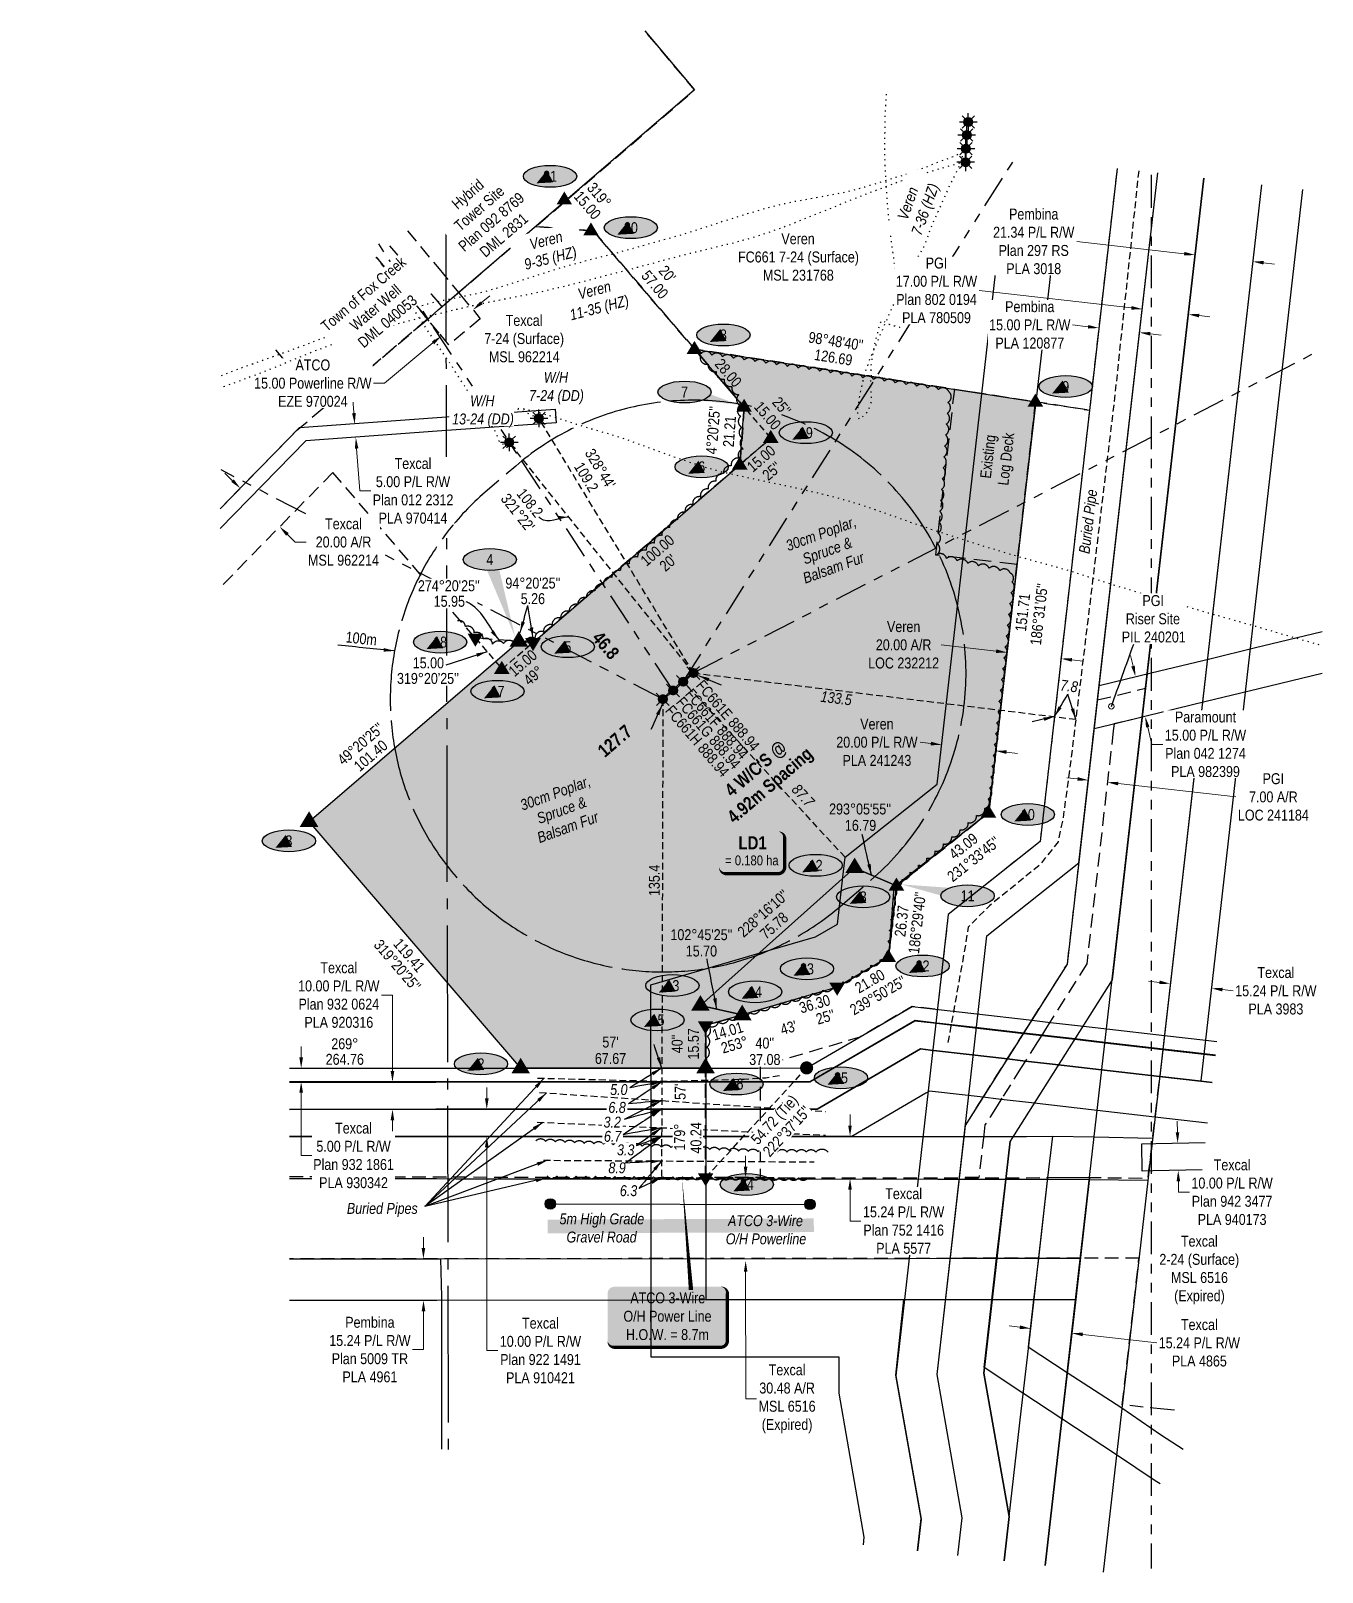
# Model space of a CAD drawing. Extents: x 9800 to 994249, y 5784337 to 6132765.
# Drawn here: x 510470 to 511653, y 6024102 to 6025514 of the extents above; entities that cross this region are included whole.
import ezdxf
from ezdxf.enums import TextEntityAlignment as Align

# ---------------------------------------------------------------- set-up
doc = ezdxf.new("R2010")
doc.units = 0
doc.header["$LTSCALE"] = 5
doc.header["$PDSIZE"] = 0.5
for name, pattern in [('0', [1, 1, 0]), ('foc-ACCESSROAD', [3.75, 2.5, -1.25]), ('foc-BUFFER', [16.75, 15, -1.75]), ('foc-DOT', [1, 0.2, -0.8]), ('foc-DRILLPATH', [14.75, 6, -1.75, 1.75, -1.75, 1.75, -1.75]), ('foc-FLOWLINE', [3.75, 2.5, -1.25]), ('foc-QUARTERLINE', [33, 25, -3, 2, -3]), ('foc-TIELINE', [1.875, 1.25, -0.625]), ('foc-TRAV', [1.875, 1.25, -0.625]), ('HIDDEN2', [4.7625, 3.175, -1.5875]), ('POWERLINE5', [7.8, 2.4, -0.6, 0.6, -0.6, 0.6, -0.6, 2.4]), ('UG_PIPE', [1.875, 1.25, -0.625])]:
    doc.linetypes.add(name, pattern=pattern)
doc.layers.get('Defpoints').update_dxf_attribs({"color": 9})
for name, color, linetype in [('ABADATA-DRILL', 8, 'foc-DOT'), ('ABADATA-DRILL-T', 8, 'Continuous'), ('AS-PIPE-UG', 44, 'UG_PIPE'), ('AS-PIPE-UG-T', 44, 'Continuous'), ('AS-POWER', 104, 'foc-POWER'), ('AS-POWER-EXISTING', 72, 'POWERLINE5'), ('AS-POWER-T', 104, 'Continuous'), ('AS-ROADS', 254, 'Continuous'), ('AUX-BUFFER', 7, 'foc-BUFFER'), ('C-AR', 13, 'foc-ACCESSROAD'), ('C-RW', 13, 'Continuous'), ('C-WS', 13, 'foc-ACCESSROAD'), ('DETAIL-HZ-Existing', 8, 'foc-DOT'), ('DRILL-T', 8, 'Continuous'), ('F-AR', 190, 'foc-ACCESSROAD'), ('F-EZE', 190, 'foc-FLOWLINE'), ('F-RW', 190, 'Continuous'), ('F-WS', 190, 'foc-ACCESSROAD'), ('L-BD', 7, 'Continuous'), ('L-MON', 1, 'Continuous'), ('L-SECQ', 8, 'foc-QUARTERLINE'), ('L-TIE', 7, 'foc-TIELINE'), ('L-TRAV', 7, 'foc-TRAV'), ('P-CROSSINGS', 250, 'Continuous'), ('P-ELEVATION', 7, 'Continuous'), ('P-PDRILLPATH', 12, 'foc-DRILLPATH'), ('P-PROPOSED', 10, 'Continuous'), ('P-PROPOSED-H', 21, 'Continuous'), ('P-STATION', 7, 'Continuous'), ('P-TEMP-BLOCKS', 250, 'Continuous'), ('P-TEMP-H', 41, 'Continuous'), ('P-TEMP_WORKSPACE', 46, 'Continuous'), ('T-BUSH', 110, '0'), ('T-BUSH-T', 110, 'Continuous'), ('T-EXISTING TFA', 220, 'HIDDEN2'), ('T-EXISTING TFA-T', 220, 'Continuous'), ('T-TIE', 201, 'foc-TIELINE')]:
    doc.layers.add(name, color=color, linetype=linetype)
for name, color, linetype, lineweight in [('C-AR-T', 13, 'Continuous', 9), ('C-RW-T', 13, 'Continuous', 9), ('C-WS-T', 13, 'Continuous', 9), ('F-AR-T', 190, 'Continuous', 9), ('F-EZE-T', 190, 'Continuous', 9), ('F-RW-T', 190, 'Continuous', 9), ('F-WS-T', 190, 'Continuous', 9), ('T-TEXT', 48, 'Continuous', 18), ('T-TIE-T', 201, 'Continuous', 18)]:
    doc.layers.add(name, color=color, linetype=linetype, lineweight=lineweight)
doc.styles.add('80', font='ARIALN.TTF', dxfattribs={"height": 10})
doc.styles.add('80CG', font='ARIALN.TTF', dxfattribs={"height": 10})
doc.styles.add('80L', font='ARIALN.TTF', dxfattribs={"height": 10})
doc.styles.add('80LS', font='ARIALNI.TTF', dxfattribs={"height": 10})
doc.styles.add('BOLD', font='ARIALNB.TTF')
doc.styles.add('foc-LtypeFont', font='ARIALN.TTF', dxfattribs={"height": 7.35})
doc.linetypes.add('foc-POWER', pattern='A,6,-1,["P",foc-LtypeFont,S=0.2,R=0,X=-0.625,Y=-0.75],-1.24,4', length=12.24)
doc.dimstyles.new('CG2011', dxfattribs={"dimscale": 5, "dimtxt": 9, "dimasz": 2, "dimexe": 0.2, "dimexo": 0.0625, "dimgap": 0.5, "dimtad": 0, "dimtih": 1, "dimtoh": 1, "dimzin": 0, "dimdsep": 46, "dimtxsty": '80CG', "dimcen": 0.1, "dimse1": 1, "dimse2": 1, "dimclrd": 256, "dimclrt": 256, "dimaunit": 1, "dimadec": 4, "dimazin": 0, "dimtfac": 0.06, "dimtofl": 0, "dimtmove": 0, "dimatfit": 1, "dimfxl": 0.2, "dimtolj": 1, "dimtzin": 0, "dimlwd": -1, "dimarcsym": 0})
doc.dimstyles.new('Compass 5 000', dxfattribs={"dimscale": 5, "dimtxt": 9, "dimasz": 2, "dimexe": 0.2, "dimexo": 0.0625, "dimgap": 0.5, "dimtad": 0, "dimtih": 1, "dimtoh": 1, "dimzin": 0, "dimdsep": 46, "dimtxsty": '80CG', "dimcen": 0.1, "dimse1": 1, "dimse2": 1, "dimclrd": 256, "dimclrt": 256, "dimaunit": 1, "dimadec": 4, "dimazin": 0, "dimtfac": 0.06, "dimtofl": 0, "dimtmove": 0, "dimatfit": 1, "dimfxl": 0.2, "dimtolj": 1, "dimtzin": 0, "dimlwd": -1, "dimarcsym": 0})

msp = doc.modelspace()

# ---------------------------------------------------------------- texts
at = {"layer": 'AS-PIPE-UG-T', "insert": (511430.07, 6025034.948), "char_height": 9.99465, "attachment_point": 1, "rotation": 83.104501, "style": '80L'}
msp.add_mtext_dynamic_manual_height_columns('\\pi0.31461;{\\fArial Narrow|b0|i1|c0|p34;Buried Pipe}', width=59.03588, gutter_width=50.027, heights=[0], dxfattribs=at)
at = {"layer": 'AS-PIPE-UG-T', "insert": (510752.933, 6024439.792), "char_height": 9.99465, "attachment_point": 1, "style": '80L'}
msp.add_mtext_dynamic_manual_height_columns('\\pi6.5716;{\\fArial Narrow|b0|i1|c0|p34;Buried Pipes}', width=77.53575, gutter_width=50.027, heights=[0], dxfattribs=at)
at = {"layer": 'AS-POWER', "insert": (511106.073, 6024428.527), "char_height": 9.9893, "attachment_point": 1, "style": '80L'}
msp.add_mtext_dynamic_manual_height_columns('\\pi2.6643;{\\fArial Narrow|b0|i1|c0|p34;ATCO 3-Wire \\P\\pi0.63373;O/H Powerline}', width=73.70014, gutter_width=50.027, heights=[0], dxfattribs=at)
at = {"layer": 'AUX-BUFFER', "insert": (510758.965, 6024963.303), "char_height": 9.9947, "attachment_point": 1, "rotation": 354.176938, "style": '80L'}
msp.add_mtext_dynamic_manual_height_columns('100m', width=34.23455, gutter_width=225, heights=[0], dxfattribs=at)
at = {"layer": 'C-WS-T', "insert": (511113.199, 6025328.032), "char_height": 10, "attachment_point": 1, "style": '80L'}
msp.add_mtext_dynamic_manual_height_columns('\\pi44.459;Veren\\P\\pi4.7489;FC661 7-24 (Surface)\\P\\pi27.515;MSL 231768', width=118.62473, gutter_width=50.027, heights=[0], dxfattribs=at)
at = {"layer": 'F-WS-T', "insert": (511503.78, 6024409.755), "char_height": 9.9893, "attachment_point": 1, "style": '80L'}
msp.add_mtext_dynamic_manual_height_columns('\\pi20.036;Texcal\\P\\pi0.26835;2-24 (Surface)\\P\\pi10.946;MSL 6516\\P\\pi13.815;(Expired)', width=72.66275, gutter_width=50.027, heights=[0], dxfattribs=at)
at = {"layer": 'L-BD', "style": '80L'}
for s, height, rotation, p in [('319°', 9.9947, 310.8139, (510990.751, 6025363.101)), ('15.00', 9.9947, 310.8139, (510979.972, 6025353.792)), ('57.00', 9.9947, 310.6561, (511041.783, 6025281.063)), ("20'", 9.9947, 310.6561, (511053.157, 6025290.831)), ("98°48'40''", 9.9947, 351.1893, (511207.6, 6025229.185)), ('126.69', 9.9947, 351.1893, (511205.303, 6025214.37)), ('28.00', 9.9947, 310.637, (511109.053, 6025200.239)), ("25''", 9.9947, 310.6561, (511157.914, 6025169.607)), ("4°20'25''", 9.9947, 85.655, (511095.041, 6025147.637)), ('21.21', 9.9947, 85.655, (511109.99, 6025146.502)), ('15.00', 9.9947, 310.637, (511145.031, 6025161.036)), ('15.00', 9.9947, 40.6601, (511139.122, 6025121.677)), ("25''", 9.9947, 40.6601, (511148.89, 6025110.304)), ('100.00', 9.9947, 40.6601, (511044.063, 6025037.635)), ("20'", 9.9947, 40.6601, (511053.831, 6025026.262)), ("186°31'05''", 9.99465, 83.4606, (511393.735, 6024978.984)), ('151.71', 9.9947, 83.4606, (511378.841, 6024980.691)), ('15.00', 9.9947, 40.6601, (510920.659, 6024934.335)), ('49°', 9.9947, 40.6601, (510930.427, 6024922.962)), ("49°20'25''", 9.9947, 40.6601, (510772.051, 6024860.365)), ('101.40', 9.9947, 40.6601, (510781.331, 6024849.561)), ('43.09', 9.9947, 38.4377, (511324.458, 6024766.597)), ("231°33'45''", 9.99465, 38.4377, (511333.778, 6024754.855)), ("228°16'10''", 9.99465, 41.7302, (511140.92, 6024705.058)), ("186°29'40''", 9.99465, 83.506, (511281.993, 6024696.364)), ('26.37', 9.9947, 83.506, (511267.842, 6024697.975)), ('75.78', 9.9947, 41.7302, (511150.899, 6024693.869)), ("319°20'25''", 9.99465, 310.6601, (510805.761, 6024657.429)), ('119.41', 9.9947, 310.6601, (510816.565, 6024666.709)), ('21.80', 9.9947, 30.1595, (511238.693, 6024642.948)), ("239°50'25''", 9.99465, 30.1595, (511246.225, 6024629.986)), ('36.30', 9.9947, 16.2766, (511188.207, 6024622.125)), ("43'      25''", 9.99465, 16.2766, (511181.636, 6024605.468)), ('15.57', 9.9947, 90.0393, (511077.105, 6024585.522)), ('269°', 9.9947, 0.0393, (510757.567, 6024585.623)), ("57'", 9.9947, 0.0393, (511001.065, 6024587.113)), ("40''", 9.9947, 90.0393, (511062.113, 6024585.512)), ('264.76', 9.9947, 0.0393, (510757.577, 6024571.38)), ('67.67', 9.9947, 0.0393, (511001.076, 6024572.121)), ("57'", 9.9947, 90.0393, (511064.965, 6024541.713))]:
    msp.add_text(s, height=height, rotation=rotation, dxfattribs=at).set_placement(p, align=Align.MIDDLE)
at = {"layer": 'L-BD', "color": 3, "style": 'BOLD'}
for s, rotation, p in [('46.8', 310.660129, (510996.781, 6024950.617)), ('127.7', 40.660129, (511004.928, 6024863.105))]:
    msp.add_text(s, height=11.9872, rotation=rotation, dxfattribs=at).set_placement(p, align=Align.MIDDLE)
at = {"layer": 'L-BD', "style": '80L'}
for s, p in [('14.01', (511096.129, 6024588.529)), ('253°', (511104.232, 6024576.556))]:
    msp.add_text(s, height=9.9947, rotation=16.275902, dxfattribs=at).set_placement(p)
at = {"layer": 'L-BD', "char_height": 9.99465, "attachment_point": 1, "style": '80L'}
for s, insert, width, line_spacing_factor in [("\\pi0.27836;94°20'25'' \\P\\pi14.312;5.26", (510904.475, 6025012.614), 49.90958, 0.855), ("\\pi0.21019;293°05'55'' \\P\\pi14.684;16.79", (511201.199, 6024805.701), 56.27724, 0.9), ("\\pi0.66356;102°45'25'' \\P\\pi14.708;15.70", (511055.367, 6024690.553), 56.27724, 0.9)]:
    msp.add_mtext(s, dxfattribs=dict(at, insert=insert, width=width, line_spacing_factor=line_spacing_factor))
at = {"layer": 'L-BD', "char_height": 9.9893, "attachment_point": 1, "rotation": 310.652667, "style": '80L', "bg_fill": 1, "box_fill_scale": 1.1, "bg_fill_color": 21, "bg_fill_transparency": 0}
for s, width, insert in [('FC661E 888.94', 79.80845, (511086.36, 6024919.964)), ('FC661G 888.94', 80.53872, (511068.018, 6024904.532)), ('FC661F 888.94', 79.84258, (511076.381, 6024911.999)), ('FC661H 888.94', 80.47047, (511058.124, 6024896.841))]:
    msp.add_mtext_dynamic_manual_height_columns(s, width=width, gutter_width=50.027, heights=[0], dxfattribs=dict(at, insert=insert))
at = {"layer": 'L-BD', "color": 3, "insert": (511141.745, 6024828.794), "char_height": 11.98716, "attachment_point": 5, "rotation": 40.648915, "style": '80L', "bg_fill": 1, "box_fill_scale": 1.1, "bg_fill_color": 21, "bg_fill_transparency": 0}
msp.add_mtext_dynamic_manual_height_columns("{\\fArial Narrow|b1|i0|c0|p34;4 W/C'S @\\P4.92m Spacing}", width=95.57358, gutter_width=50.027, heights=[0], dxfattribs=at)
at = {"layer": 'T-BUSH-T', "char_height": 9.98396, "width": 66.33041, "attachment_point": 2, "rotation": 20, "style": '80LS'}
for insert in [(511192.289, 6025057.675), (510948.811, 6024819.97)]:
    msp.add_mtext('30cm Poplar,\\PSpruce & \\PBalsam Fur', dxfattribs=dict(at, insert=insert))
at = {"layer": 'T-EXISTING TFA-T', "insert": (511339.063, 6025099.197), "char_height": 9.99465, "attachment_point": 1, "rotation": 83.481813, "style": '80L'}
msp.add_mtext_dynamic_manual_height_columns('\\pi5.0296;Existing \\P\\pi0.47199;Log Deck', width=48.45607, gutter_width=50, heights=[0], dxfattribs=at)
at = {"layer": 'T-TIE-T', "linetype": 'Continuous', "style": '80L'}
for s, rotation, p in [('109.2', 301.2547, (510978.907, 6025104.716)), ("328°44'", 301.2547, (510991.723, 6025112.495)), ("321°22'", 308.6258, (510916.156, 6025072.258)), ('108.2', 308.6258, (510927.282, 6025081.149))]:
    msp.add_text(s, height=9.9947, rotation=rotation, dxfattribs=at).set_placement(p, align=Align.MIDDLE)
at = {"layer": 'T-TIE-T'}
for s, rotation, style, p in [('133.5', 353.1045, '80LS', (511207.971, 6024902.199)), ('7.8', 353.1045, '80LS', (511421.335, 6024913.325)), ('87.7', 312.67292, '80LS', (511177.557, 6024813.096)), ('135.4', 89.9191, '80L', (511041.214, 6024735.281)), ('5.0', 0.008084, '80LS', (511008.727, 6024543.688))]:
    msp.add_text(s, height=9.9947, rotation=rotation, dxfattribs=dict(at, style=style)).set_placement(p, align=Align.MIDDLE)

# ---------------------------------------------------------------- blocks, each defined once
blk = doc.blocks.new('POWERPOLE')
h = blk.add_hatch(color=255)
edge = h.paths.add_edge_path()
edge.add_arc((0, 0), 0.96, 0, 360)
at = {"linetype": 'Continuous'}
for p, q in [((0.68, -0.68), (-0.68, 0.68)), ((-0.68, -0.68), (0.68, 0.68))]:
    blk.add_line(p, q, dxfattribs=at)
blk.add_circle((0, 0), 0.96, dxfattribs=at)
blk = doc.blocks.new('GAS')
h = blk.add_hatch(color=255)
h.dxf.hatch_style = 1
edge = h.paths.add_edge_path()
edge.add_arc((0, 0), 0.9, 0, 360)
for p, q in [((-0.81, 0), (-1.62, 0)), ((-0.57, 0.57), (-1.14, 1.14)), ((0, 0.81), (0, 1.62)), ((0.57, 0.57), (1.14, 1.14)), ((1.62, 0), (0.81, 0)), ((-0.57, -0.57), (-1.14, -1.14)), ((0, -0.81), (0, -1.62)), ((1.14, -1.14), (0.57, -0.57))]:
    blk.add_line(p, q)
blk.add_circle((0, 0), 0.8)
blk = doc.blocks.new('*D559')
at = {"layer": 'C-AR-T', "transparency": 16777216}
for p, q in [((511354.4, 6024945.2), (511304, 6024951)), ((511423.9, 6024937.3), (511433.9, 6024936.1))]:
    blk.add_line(p, q, dxfattribs=at)
for points in [[(511354.6, 6024946.9), (511354.2, 6024943.6), (511364.4, 6024944.1)], [(511424.1, 6024938.9), (511423.7, 6024935.6), (511414, 6024938.4)]]:
    blk.add_solid(points, dxfattribs=at)
at = {"layer": 'Defpoints', "color": 0, "transparency": 16777216}
for p in [(511414, 6024938.4), (511351.1, 6024827.8), (511400.7, 6024822.1)]:
    blk.add_point(p, dxfattribs=at)
at = {"layer": 'C-AR-T', "transparency": 16777216, "insert": (511269.7, 6024951), "char_height": 10, "attachment_point": 5, "style": '80CG'}
blk.add_mtext('\\A1;Veren\\P20.00 A/R\\PLOC 232212', dxfattribs=at)
blk = doc.blocks.new('*D560')
at = {"layer": 'Defpoints', "color": 0, "transparency": 16777216}
for p in [(511228, 6024463.1), (511124.9, 6024386.7), (511228, 6024386.8)]:
    blk.add_point(p, dxfattribs=at)
at = {"layer": 'F-AR-T', "transparency": 16777216}
for p, q in [((511124.8, 6024473), (511124.8, 6024483)), ((511124.9, 6024376.7), (511125, 6024260.4)), ((511125, 6024260.4), (511135, 6024260.4))]:
    blk.add_line(p, q, dxfattribs=at)
for points in [[(511126.5, 6024473), (511123.2, 6024473), (511124.8, 6024463)], [(511126.6, 6024376.7), (511123.3, 6024376.7), (511124.9, 6024386.7)]]:
    blk.add_solid(points, dxfattribs=at)
at = {"layer": 'F-AR-T', "transparency": 16777216, "insert": (511162.9, 6024260.4), "char_height": 10, "attachment_point": 5, "style": '80CG'}
blk.add_mtext('\\A1;Texcal\\P30.48 A/R\\PMSL 6516\\P(Expired)', dxfattribs=at)
blk = doc.blocks.new('*D561')
at = {"layer": 'Defpoints', "color": 0, "transparency": 16777216}
for p in [(511456.4, 6024825.1), (511431.2, 6024758.3), (511448.6, 6024756.4)]:
    blk.add_point(p, dxfattribs=at)
at = {"layer": 'F-AR-T', "transparency": 16777216}
for p, q in [((511429.1, 6024828.2), (511419.1, 6024829.3)), ((511466.3, 6024823.9), (511574.2, 6024811.7))]:
    blk.add_line(p, q, dxfattribs=at)
for points in [[(511429.3, 6024829.8), (511428.9, 6024826.5), (511439, 6024827.1)], [(511466.5, 6024825.6), (511466.2, 6024822.3), (511456.4, 6024825.1)]]:
    blk.add_solid(points, dxfattribs=at)
at = {"layer": 'F-AR-T', "transparency": 16777216, "insert": (511608.5, 6024811.7), "char_height": 10, "attachment_point": 5, "style": '80CG', "bg_fill": 3, "box_fill_scale": 1.1, "bg_fill_color": 256, "bg_fill_true_color": 13158600, "bg_fill_transparency": 0}
blk.add_mtext('\\A1;PGI\\P7.00 A/R\\PLOC 241184', dxfattribs=at)
blk = doc.blocks.new('*D562')
at = {"layer": 'Defpoints', "color": 0, "transparency": 16777216}
for p in [(510697.9, 6025059.2), (510574.1, 6025004.9), (510610.1, 6024969.6)]:
    blk.add_point(p, dxfattribs=at)
at = {"layer": 'F-AR-T', "transparency": 16777216}
for p, q in [((510654.7, 6025101.4), (510647.6, 6025108.4)), ((510705, 6025052.2), (510712.2, 6025045.2)), ((510712.2, 6025045.2), (510722.2, 6025045.2))]:
    blk.add_line(p, q, dxfattribs=at)
for points in [[(510655.9, 6025102.6), (510653.6, 6025100.3), (510661.9, 6025094.4)], [(510706.2, 6025053.4), (510703.8, 6025051), (510697.9, 6025059.2)]]:
    blk.add_solid(points, dxfattribs=at)
at = {"layer": 'F-AR-T', "transparency": 16777216, "insert": (510756.4, 6025045.2), "char_height": 10, "attachment_point": 5, "style": '80CG', "bg_fill": 3, "box_fill_scale": 1.1, "bg_fill_color": 256, "bg_fill_true_color": 13158600, "bg_fill_transparency": 0}
blk.add_mtext('\\A1;Texcal\\P20.00 A/R\\PMSL 962214', dxfattribs=at)
blk = doc.blocks.new('*D563')
at = {"layer": 'Defpoints', "color": 0, "transparency": 16777216}
for p in [(510756.9, 6025400.6), (510728, 6025376.7), (510846.1, 6025234)]:
    blk.add_point(p, dxfattribs=at)
at = {"layer": 'F-EZE-T', "transparency": 16777216}
for p, q in [((510882.7, 6025264.3), (510890.4, 6025270.7)), ((510838.4, 6025227.6), (510793.9, 6025190.7)), ((510793.9, 6025190.7), (510783.9, 6025190.7))]:
    blk.add_line(p, q, dxfattribs=at)
for points in [[(510881.7, 6025265.6), (510883.8, 6025263), (510875, 6025257.9)], [(510837.4, 6025228.9), (510839.5, 6025226.4), (510846.1, 6025234)]]:
    blk.add_solid(points, dxfattribs=at)
at = {"layer": 'F-EZE-T', "transparency": 16777216, "insert": (510728.3, 6025190.7), "char_height": 10, "attachment_point": 5, "style": '80CG', "bg_fill": 3, "box_fill_scale": 1.1, "bg_fill_color": 256, "bg_fill_true_color": 13158600, "bg_fill_transparency": 0}
blk.add_mtext('\\A1;\\A1;ATCO\\P15.00 Powerline R/W\\PEZE 970024', dxfattribs=at)
blk = doc.blocks.new('*D564')
at = {"layer": 'Defpoints', "color": 0, "transparency": 16777216}
for p in [(510717.6, 6024563.2), (510869.8, 6024563.3), (510869.8, 6024550.8)]:
    blk.add_point(p, dxfattribs=at)
at = {"layer": 'F-RW-T', "transparency": 16777216}
for p, q in [((510717.6, 6024573.2), (510717.6, 6024583.2)), ((510717.6, 6024540.7), (510717.6, 6024483.3)), ((510717.6, 6024483.3), (510727.6, 6024483.3))]:
    blk.add_line(p, q, dxfattribs=at)
for points in [[(510719.3, 6024573.2), (510715.9, 6024573.2), (510717.6, 6024563.2)], [(510719.3, 6024540.7), (510715.9, 6024540.7), (510717.6, 6024550.7)]]:
    blk.add_solid(points, dxfattribs=at)
at = {"layer": 'F-RW-T', "transparency": 16777216, "insert": (510765.6, 6024483.3), "char_height": 10, "attachment_point": 5, "style": '80CG', "bg_fill": 3, "box_fill_scale": 1.1, "bg_fill_color": 256, "bg_fill_true_color": 13158600, "bg_fill_transparency": 0}
blk.add_mtext('\\A1;Texcal\\P5.00 P/L R/W\\PPlan 932 1861\\PPLA 930342', dxfattribs=at)
blk = doc.blocks.new('*D565')
at = {"layer": 'Defpoints', "color": 0, "transparency": 16777216}
for p in [(511591.8, 6025321.3), (511629.6, 6025317), (511551.9, 6024636.4)]:
    blk.add_point(p, dxfattribs=at)
at = {"layer": 'F-RW-T', "transparency": 16777216}
for p, q in [((511504.1, 6024641.8), (511494.2, 6024643)), ((511561.8, 6024635.2), (511571.7, 6024634.1))]:
    blk.add_line(p, q, dxfattribs=at)
for points in [[(511504.3, 6024643.5), (511503.9, 6024640.2), (511514, 6024640.7)], [(511562, 6024636.9), (511561.6, 6024633.6), (511551.9, 6024636.4)]]:
    blk.add_solid(points, dxfattribs=at)
at = {"layer": 'F-RW-T', "transparency": 16777216, "insert": (511610.8, 6024634.1), "char_height": 10, "attachment_point": 5, "style": '80CG'}
blk.add_mtext('\\A1;Texcal\\P15.24 P/L R/W\\PPLA 3983', dxfattribs=at)
blk = doc.blocks.new('*D566')
at = {"layer": 'Defpoints', "color": 0, "transparency": 16777216}
for p in [(511456.7, 6025312.3), (511493.9, 6025308.1), (511485.8, 6025237.1)]:
    blk.add_point(p, dxfattribs=at)
at = {"layer": 'F-RW-T', "transparency": 16777216}
for p, q in [((511438.7, 6025242.5), (511424.4, 6025244.1)), ((511495.8, 6025235.9), (511505.7, 6025234.8))]:
    blk.add_line(p, q, dxfattribs=at)
for points in [[(511438.9, 6025244.1), (511438.5, 6025240.8), (511448.6, 6025241.3)], [(511495.9, 6025237.6), (511495.6, 6025234.3), (511485.8, 6025237.1)]]:
    blk.add_solid(points, dxfattribs=at)
at = {"layer": 'F-RW-T', "transparency": 16777216, "insert": (511385.3, 6025244.1), "char_height": 10, "attachment_point": 5, "style": '80CG', "bg_fill": 3, "box_fill_scale": 1.1, "bg_fill_color": 256, "bg_fill_true_color": 13158600, "bg_fill_transparency": 0}
blk.add_mtext('\\A1;Pembina\\P15.00 P/L R/W\\PPLA 120877', dxfattribs=at)
blk = doc.blocks.new('*D567')
at = {"layer": 'Defpoints', "color": 0, "transparency": 16777216}
for p in [(510719.9, 6024388.5), (510719.9, 6024350.4), (510829.7, 6024350.5)]:
    blk.add_point(p, dxfattribs=at)
at = {"layer": 'F-RW-T', "transparency": 16777216}
for p, q in [((510829.6, 6024398.6), (510829.6, 6024408.6)), ((510829.7, 6024340.5), (510829.7, 6024330.5)), ((510829.7, 6024305.4), (510829.7, 6024330.5)), ((510819.7, 6024305.4), (510829.7, 6024305.4))]:
    blk.add_line(p, q, dxfattribs=at)
for points in [[(510831.3, 6024398.6), (510828, 6024398.6), (510829.6, 6024388.6)], [(510831.4, 6024340.5), (510828, 6024340.5), (510829.7, 6024350.5)]]:
    blk.add_solid(points, dxfattribs=at)
at = {"layer": 'F-RW-T', "transparency": 16777216, "insert": (510780.6, 6024305.4), "char_height": 10, "attachment_point": 5, "style": '80CG'}
blk.add_mtext('\\A1;Pembina\\P15.24 P/L R/W\\PPlan 5009 TR\\PPLA 4961', dxfattribs=at)
blk = doc.blocks.new('*D568')
at = {"layer": 'Defpoints', "color": 0, "transparency": 16777216}
for p in [(510469.9, 6024500.5), (510469.9, 6024461.9), (511220.6, 6024462.1)]:
    blk.add_point(p, dxfattribs=at)
at = {"layer": 'F-RW-T', "transparency": 16777216}
for p, q in [((511220.6, 6024510.7), (511220.6, 6024520.7)), ((511220.6, 6024452.1), (511220.6, 6024423.2)), ((511220.6, 6024423.2), (511230.6, 6024423.2))]:
    blk.add_line(p, q, dxfattribs=at)
for points in [[(511222.2, 6024510.7), (511218.9, 6024510.7), (511220.6, 6024500.7)], [(511222.2, 6024452.1), (511218.9, 6024452.1), (511220.6, 6024462.1)]]:
    blk.add_solid(points, dxfattribs=at)
at = {"layer": 'F-RW-T', "transparency": 16777216, "insert": (511269.7, 6024423.2), "char_height": 10, "attachment_point": 5, "style": '80CG', "bg_fill": 3, "box_fill_scale": 1.1, "bg_fill_color": 256, "bg_fill_true_color": 13158600, "bg_fill_transparency": 0}
blk.add_mtext('\\A1;Texcal\\P15.24 P/L R/W\\PPlan 752 1416\\PPLA 5577', dxfattribs=at)
blk = doc.blocks.new('*D569')
at = {"layer": 'Defpoints', "color": 0, "transparency": 16777216}
for p in [(510738.3, 6024525.6), (510738.4, 6024500.6), (510887.7, 6024500.6)]:
    blk.add_point(p, dxfattribs=at)
at = {"layer": 'F-RW-T', "transparency": 16777216}
for p, q in [((510887.7, 6024535.6), (510887.7, 6024545.6)), ((510887.7, 6024490.6), (510887.8, 6024304.6)), ((510887.8, 6024304.6), (510897.8, 6024304.6))]:
    blk.add_line(p, q, dxfattribs=at)
for points in [[(510889.4, 6024535.6), (510886, 6024535.6), (510887.7, 6024525.6)], [(510889.4, 6024490.6), (510886, 6024490.6), (510887.7, 6024500.6)]]:
    blk.add_solid(points, dxfattribs=at)
at = {"layer": 'F-RW-T', "transparency": 16777216, "insert": (510936.9, 6024304.6), "char_height": 10, "attachment_point": 5, "style": '80CG'}
blk.add_mtext('\\A1;Texcal\\P10.00 P/L R/W\\PPlan 922 1491\\PPLA 910421', dxfattribs=at)
blk = doc.blocks.new('*D570')
at = {"layer": 'Defpoints', "color": 0, "transparency": 16777216}
for p in [(510749, 6024550.6), (510801.3, 6024550.6), (510749, 6024525.6)]:
    blk.add_point(p, dxfattribs=at)
at = {"layer": 'F-RW-T', "transparency": 16777216}
for p, q in [((510801.2, 6024630.2), (510791.2, 6024630.2)), ((510801.3, 6024560.6), (510801.2, 6024630.2)), ((510801.3, 6024515.6), (510801.3, 6024505.6))]:
    blk.add_line(p, q, dxfattribs=at)
for points in [[(510802.9, 6024560.6), (510799.6, 6024560.6), (510801.3, 6024550.6)], [(510802.9, 6024515.6), (510799.6, 6024515.6), (510801.3, 6024525.6)]]:
    blk.add_solid(points, dxfattribs=at)
at = {"layer": 'F-RW-T', "transparency": 16777216, "insert": (510752.1, 6024630.2), "char_height": 10, "attachment_point": 5, "style": '80CG', "bg_fill": 3, "box_fill_scale": 1.1, "bg_fill_color": 256, "bg_fill_true_color": 13158600, "bg_fill_transparency": 0}
blk.add_mtext('\\A1;Texcal\\P10.00 P/L R/W\\PPlan 932 0624\\PPLA 920316', dxfattribs=at)
blk = doc.blocks.new('*D571')
at = {"layer": 'Defpoints', "color": 0, "transparency": 16777216}
for p in [(510862.7, 6025160.6), (510863.7, 6025148.2), (510767.7, 6025140.8)]:
    blk.add_point(p, dxfattribs=at)
at = {"layer": 'F-RW-T', "transparency": 16777216}
for p, q in [((510765.9, 6025163.2), (510765.2, 6025173.2)), ((510768.4, 6025130.8), (510771.4, 6025092.1)), ((510771.4, 6025092.1), (510781.4, 6025092.1))]:
    blk.add_line(p, q, dxfattribs=at)
for points in [[(510767.6, 6025163.4), (510764.3, 6025163.1), (510766.7, 6025153.3)], [(510770.1, 6025131), (510766.8, 6025130.7), (510767.7, 6025140.8)]]:
    blk.add_solid(points, dxfattribs=at)
at = {"layer": 'F-RW-T', "transparency": 16777216, "insert": (510820.1, 6025092.1), "char_height": 10, "attachment_point": 5, "style": '80CG', "bg_fill": 3, "box_fill_scale": 1.1, "bg_fill_color": 256, "bg_fill_true_color": 13158600, "bg_fill_transparency": 0}
blk.add_mtext('\\A1;Texcal\\P5.00 P/L R/W\\PPlan 012 2312\\PPLA 970414', dxfattribs=at)
blk = doc.blocks.new('fdia')
at = {"color": 255, "const_width": 1}
blk.add_lwpolyline([(-0.5, 0, 1), (0.5, 0, 1)], format="xyb", close=True, dxfattribs=at)
blk = doc.blocks.new('Fdiaa')
blk.add_blockref('fdia', (0, 0))
blk = doc.blocks.new('fdib')
at = {"color": 1, "const_width": 1.6}
blk.add_lwpolyline([(-0.4, 0, 1), (0.4, 0, 1)], format="xyb", close=True, dxfattribs=at)
at = {"color": 1}
blk.add_circle((0, 0), 0.8, dxfattribs=at)
blk = doc.blocks.new('Fdibb')
blk.add_blockref('fdib', (0, 0))
blk = doc.blocks.new('fdicc')
for name in ['Fdibb', 'Fdiaa']:
    blk.add_blockref(name, (0, 0))
blk = doc.blocks.new('FDI')
blk.add_blockref('fdicc', (0, 0))
blk = doc.blocks.new('*D572')
at = {"layer": 'Defpoints', "color": 0, "linetype": 'Continuous', "transparency": 16777216}
for p in [(511559.4, 6024940.6), (511482.2, 6024921.9), (511568.2, 6024904.1)]:
    blk.add_point(p, dxfattribs=at)
at = {"layer": 'F-RW-T', "transparency": 16777216}
for p, q in [((511479.9, 6024931.6), (511477.5, 6024941.3)), ((511493.4, 6024875.7), (511497.2, 6024859.9)), ((511497.2, 6024859.9), (511507.2, 6024859.9))]:
    blk.add_line(p, q, dxfattribs=at)
at = {"layer": 'F-RW-T', "linetype": 'Continuous', "transparency": 16777216}
for points in [[(511481.5, 6024932), (511478.3, 6024931.2), (511482.2, 6024921.9)], [(511495, 6024876.1), (511491.8, 6024875.3), (511491, 6024885.5)]]:
    blk.add_solid(points, dxfattribs=at)
at = {"layer": 'F-RW-T', "linetype": 'Continuous', "transparency": 16777216, "insert": (511546.3, 6024859.9), "char_height": 10, "attachment_point": 5, "style": '80CG', "bg_fill": 3, "box_fill_scale": 1.1, "bg_fill_color": 256, "bg_fill_true_color": 13158600, "bg_fill_transparency": 0}
blk.add_mtext('\\A1;Paramount\\P15.00 P/L R/W\\PPlan 042 1274\\PPLA 982399', dxfattribs=at)
blk = doc.blocks.new('*D573')
at = {"layer": 'Defpoints', "color": 0, "transparency": 16777216}
for p in [(511513.9, 6025481.9), (511556.1, 6025477.1), (511530.5, 6025253.8)]:
    blk.add_point(p, dxfattribs=at)
at = {"layer": 'F-RW-T', "transparency": 16777216}
for p, q in [((511478.4, 6025259.7), (511338.9, 6025275.7)), ((511540.5, 6025252.6), (511550.4, 6025251.5))]:
    blk.add_line(p, q, dxfattribs=at)
for points in [[(511478.6, 6025261.4), (511478.2, 6025258.1), (511488.4, 6025258.6)], [(511540.7, 6025254.3), (511540.3, 6025251), (511530.5, 6025253.8)]]:
    blk.add_solid(points, dxfattribs=at)
at = {"layer": 'F-RW-T', "transparency": 16777216, "insert": (511299.8, 6025275.7), "char_height": 10, "attachment_point": 5, "style": '80CG', "bg_fill": 3, "box_fill_scale": 1.1, "bg_fill_color": 256, "bg_fill_true_color": 13158600, "bg_fill_transparency": 0}
blk.add_mtext('\\A1;PGI\\P17.00 P/L R/W\\PPlan 802 0194\\PPLA 780509', dxfattribs=at)
blk = doc.blocks.new('*D574')
at = {"layer": 'Defpoints', "color": 0, "transparency": 16777216}
for p in [(511553.9, 6025458.4), (511606.9, 6025452.4), (511589.7, 6025302.1)]:
    blk.add_point(p, dxfattribs=at)
at = {"layer": 'F-RW-T', "transparency": 16777216}
for p, q in [((511526.8, 6025309.3), (511428.4, 6025320.6)), ((511599.6, 6025301), (511609.6, 6025299.9))]:
    blk.add_line(p, q, dxfattribs=at)
for points in [[(511527, 6025311), (511526.6, 6025307.7), (511536.8, 6025308.2)], [(511599.8, 6025302.7), (511599.4, 6025299.4), (511589.7, 6025302.1)]]:
    blk.add_solid(points, dxfattribs=at)
at = {"layer": 'F-RW-T', "transparency": 16777216, "insert": (511388.9, 6025320.6), "char_height": 10, "attachment_point": 5, "style": '80CG', "bg_fill": 3, "box_fill_scale": 1.1, "bg_fill_color": 256, "bg_fill_true_color": 13158600, "bg_fill_transparency": 0}
blk.add_mtext('\\A1;Pembina\\P21.34 P/L R/W\\PPlan 297 RS\\PPLA 3018', dxfattribs=at)
blk = doc.blocks.new('*D575')
at = {"layer": 'Defpoints', "color": 0, "linetype": 'Continuous', "transparency": 16777216}
for p in [(511518.6, 6024494.6), (511519.1, 6024469.6), (511521.3, 6024469.6)]:
    blk.add_point(p, dxfattribs=at)
at = {"layer": 'F-RW-T', "transparency": 16777216}
for p, q in [((511520.6, 6024504.6), (511520.5, 6024514.6)), ((511521.5, 6024459.6), (511521.6, 6024449.6)), ((511521.6, 6024449.6), (511531.6, 6024449.6))]:
    blk.add_line(p, q, dxfattribs=at)
at = {"layer": 'F-RW-T', "linetype": 'Continuous', "transparency": 16777216}
for points in [[(511522.3, 6024504.6), (511519, 6024504.6), (511520.8, 6024494.6)], [(511523.1, 6024459.7), (511519.8, 6024459.6), (511521.3, 6024469.6)]]:
    blk.add_solid(points, dxfattribs=at)
at = {"layer": 'F-RW-T', "linetype": 'Continuous', "transparency": 16777216, "insert": (511570.7, 6024449.6), "char_height": 10, "attachment_point": 5, "style": '80CG'}
blk.add_mtext('\\A1;Texcal\\P10.00 P/L R/W\\PPlan 942 3477\\PPLA 940173', dxfattribs=at)
blk = doc.blocks.new('*D576')
at = {"layer": 'Defpoints', "color": 0, "linetype": 'Continuous', "transparency": 16777216}
for p in [(511385.8, 6024322.2), (511423.5, 6024317.9), (511423.8, 6024320.5)]:
    blk.add_point(p, dxfattribs=at)
at = {"layer": 'F-RW-T', "transparency": 16777216}
for p, q in [((511376.2, 6024325.9), (511366.3, 6024327.1)), ((511433.8, 6024319.3), (511501.6, 6024311.6))]:
    blk.add_line(p, q, dxfattribs=at)
at = {"layer": 'F-RW-T', "linetype": 'Continuous', "transparency": 16777216}
for points in [[(511376.4, 6024327.6), (511376, 6024324.3), (511386.1, 6024324.8)], [(511434, 6024321), (511433.6, 6024317.7), (511423.8, 6024320.5)]]:
    blk.add_solid(points, dxfattribs=at)
at = {"layer": 'F-RW-T', "linetype": 'Continuous', "transparency": 16777216, "insert": (511540.7, 6024311.6), "char_height": 10, "attachment_point": 5, "style": '80CG'}
blk.add_mtext('\\A1;Texcal\\P15.24 P/L R/W\\PPLA 4865', dxfattribs=at)
blk = doc.blocks.new('we')
at = {"layer": 'P-ELEVATION'}
h = blk.add_hatch(color=111, dxfattribs=at)
h.dxf.hatch_style = 1
edge = h.paths.add_edge_path()
edge.add_ellipse((0, 0), major_axis=(-24.4, 0), ratio=0.410256, start_angle=0, end_angle=360)
at = {"layer": 'P-ELEVATION', "color": 7, "flags": 128}
blk.add_lwpolyline([(0, 0, 12.5, 0, 0), (-12.4, -6.4, 0, 0, 0)], format="xyseb", dxfattribs=at)
at = {"layer": 'P-ELEVATION', "color": 7}
blk.add_ellipse((0, 0), major_axis=(-24.4, 0), ratio=0.410256, dxfattribs=at)
at = {"layer": 'P-ELEVATION', "style": '80'}
blk.add_attdef('ELEVATION', text='', height=10, dxfattribs=at).set_placement((0, 0), align=Align.MIDDLE_CENTER)
blk = doc.blocks.new('*U661')
at = {"layer": 'P-ELEVATION'}
h = blk.add_hatch(color=111, dxfattribs=at)
h.dxf.hatch_style = 1
edge = h.paths.add_edge_path()
edge.add_ellipse((0, 0), major_axis=(-24.4, 0), ratio=0.410256, start_angle=0, end_angle=360)
at = {"layer": 'P-ELEVATION', "color": 7, "flags": 128}
blk.add_lwpolyline([(0, 0, 12.5, 0, 0), (23.3, -71.2, 0, 0, 0)], format="xyseb", dxfattribs=at)
at = {"layer": 'P-ELEVATION', "color": 7}
blk.add_ellipse((0, 0), major_axis=(-24.4, 0), ratio=0.410256, dxfattribs=at)
at = {"layer": 'P-ELEVATION', "style": '80'}
blk.add_attdef('ELEVATION', text='', height=10, dxfattribs=at).set_placement((0, 0), align=Align.MIDDLE_CENTER)
blk = doc.blocks.new('*U581')
at = {"layer": 'P-ELEVATION'}
h = blk.add_hatch(color=111, dxfattribs=at)
h.dxf.hatch_style = 1
edge = h.paths.add_edge_path()
edge.add_ellipse((0, 0), major_axis=(-24.4, 0), ratio=0.410256, start_angle=0, end_angle=360)
at = {"layer": 'P-ELEVATION', "color": 7, "flags": 128}
blk.add_lwpolyline([(0, 0, 12.5, 0, 0), (50, -11.7, 0, 0, 0)], format="xyseb", dxfattribs=at)
at = {"layer": 'P-ELEVATION', "color": 7}
blk.add_ellipse((0, 0), major_axis=(-24.4, 0), ratio=0.410256, dxfattribs=at)
at = {"layer": 'P-ELEVATION', "style": '80'}
blk.add_attdef('ELEVATION', text='', height=10, dxfattribs=at).set_placement((0, 0), align=Align.MIDDLE_CENTER)
blk = doc.blocks.new('TRIA')
blk.add_hatch(color=255).paths.add_polyline_path([(-0.04, 1.52), (-1.47, -0.87), (1.39, -0.87)])
blk = doc.blocks.new('Hybrid_EC')
at = {"color": 251}
for points in [[(-1.3, -0.74), (0, 1.42), (1.3, -0.74)], [(0.47, -0.26), (0, 0.53), (-0.47, -0.26)]]:
    blk.add_lwpolyline(points, close=True, dxfattribs=at)
at = {"layer": 'Defpoints'}
blk.add_circle((0, 0), 0.05, dxfattribs=at)
at = {"xscale": 1.2, "yscale": 1.2, "zscale": 1.2}
blk.add_blockref('TRIA', (0.05, 0.06), dxfattribs=at)
blk = doc.blocks.new('STRIA')
blk.add_hatch(color=255).paths.add_polyline_path([(-0.04, 1.52), (-1.47, -0.87), (1.39, -0.87)])
blk = doc.blocks.new('STRIAA')
blk.add_blockref('STRIA', (0, 0))
blk = doc.blocks.new('STRIB')
at = {"color": 1}
blk.add_solid([(-1.12, -0.67), (-0.04, 1.13), (1.04, -0.67)], dxfattribs=at)
blk = doc.blocks.new('STRIBB')
blk.add_blockref('STRIB', (0, 0))
blk = doc.blocks.new('STRICC')
for name in ['STRIAA', 'STRIBB']:
    blk.add_blockref(name, (0, 0))
blk = doc.blocks.new('fdspike')
blk.add_blockref('STRICC', (0, 0))
blk = doc.blocks.new('Hybrid_RC')
at = {"color": 4}
for points in [[(1.08, 0.6), (0, -1.2), (-1.08, 0.6)], [(0, 0.6), (0.54, -0.3), (-0.54, -0.3)]]:
    blk.add_lwpolyline(points, close=True, dxfattribs=at)
at = {"rotation": 180}
blk.add_blockref('TRIA', (-0.04, -0.07), dxfattribs=at)
blk = doc.blocks.new('*U582')
h = blk.add_hatch(color=191)
edge = h.paths.add_edge_path()
edge.add_line((-24, -20), (24, -20))
edge.add_arc((24, -14), 6, 270, 360)
edge.add_line((30, -14), (30, 12.5))
edge.add_arc((24, 12.5), 6, 0, 90)
edge.add_line((24, 18.5), (-24, 18.5))
edge.add_arc((-24, 12.5), 6, 90, 180)
edge.add_line((-30, 12.5), (-30, -14))
edge.add_arc((-24, -14), 6, 180, 270)
at = {"color": 250, "flags": 128}
blk.add_lwpolyline([(-24, -20, 3, 3, 0), (24, -20, 3, 3, 0.414214), (30, -14, 3, 3, 0), (30, 12.5, 3, 0, 0.414214), (24, 18.5, 0, 0, 0), (-24, 18.5, 0, 0, 0.414214), (-30, 12.5, 0, 0, 0), (-30, -14, 0, 3, 0.414214)], format="xyseb", close=True, dxfattribs=at)
at = {"flags": 128}
blk.add_lwpolyline([(69.1, -59.3, 0, 7.5, 0), (0, 0, 0, 0, 0)], format="xyseb", dxfattribs=at)
at = {"color": 250}
for tag, p, height, style in [('TEMP_AREA_W1_001', (-9.2, 2.2), 12, 'BOLD'), ('ENTER_TEXT_001', (-30.7, -12.5), 9, '80')]:
    blk.add_attdef(tag, p, '', height=height, dxfattribs=dict(at, style=style))
blk = doc.blocks.new('WC')
at = {"layer": 'L-MON'}
h = blk.add_hatch(color=255, dxfattribs=at)
h.dxf.hatch_style = 1
edge = h.paths.add_edge_path()
edge.add_arc((0, 0), 0.9, 0, 360)
at = {"layer": 'L-MON', "color": 240, "flags": 128}
for points in [[(-0.62, 0.5), (-1.23, 1.12)], [(0.52, 0.61), (1.13, 1.21)], [(-1.18, -1.18), (-0.56, -0.57)], [(1.16, -1.18), (0.56, -0.57)]]:
    blk.add_lwpolyline(points, dxfattribs=at)
at = {"layer": 'L-MON', "color": 240}
for radius in [0.8, 0.373]:
    blk.add_circle((0, 0), radius, dxfattribs=at)
blk = doc.blocks.new('*U585')
at = {"layer": 'P-ELEVATION'}
h = blk.add_hatch(color=111, dxfattribs=at)
h.dxf.hatch_style = 1
edge = h.paths.add_edge_path()
edge.add_ellipse((0, 0), major_axis=(-24.4, 0), ratio=0.410256, start_angle=0, end_angle=360)
at = {"layer": 'P-ELEVATION', "color": 7, "flags": 128}
blk.add_lwpolyline([(0, 0, 12.5, 0, 0), (-61.1, 10.5, 0, 0, 0)], format="xyseb", dxfattribs=at)
at = {"layer": 'P-ELEVATION', "color": 7}
blk.add_ellipse((0, 0), major_axis=(-24.4, 0), ratio=0.410256, dxfattribs=at)
at = {"layer": 'P-ELEVATION', "style": '80'}
blk.add_attdef('ELEVATION', text='', height=10, dxfattribs=at).set_placement((0, 0), align=Align.MIDDLE_CENTER)
blk = doc.blocks.new('*U662')
h = blk.add_hatch(color=255)
edge = h.paths.add_edge_path()
edge.add_line((-49, -28.5), (49, -28.5))
edge.add_arc((49, -22.5), 6, 270, 360)
edge.add_line((55, -22.5), (55, 21))
edge.add_arc((49, 21), 6, 0, 90)
edge.add_line((49, 27), (-49, 27))
edge.add_arc((-49, 21), 6, 90, 180)
edge.add_line((-55, 21), (-55, -22.5))
edge.add_arc((-49, -22.5), 6, 180, 270)
at = {"color": 104, "flags": 128}
blk.add_lwpolyline([(-49, -28.5, 3, 3, 0), (49, -28.5, 3, 3, 0.414214), (55, -22.5, 3, 3, 0), (55, 21, 3, 0, 0.414214), (49, 27, 0, 0, 0), (-49, 27, 0, 0, 0.414214), (-55, 21, 0, 0, 0), (-55, -22.5, 0, 3, 0.414214)], format="xyseb", close=True, dxfattribs=at)
at = {"color": 104, "style": '80'}
blk.add_attdef('ENTER_TEXT_001', (-26.8, -4.9), '', height=10, dxfattribs=at)
blk = doc.blocks.new('*D711')
at = {"layer": 'C-RW-T', "transparency": 16777216}
for p, q in [((511294.7, 6024860.7), (511284.7, 6024861.8)), ((511364, 6024852.7), (511373.9, 6024851.6))]:
    blk.add_line(p, q, dxfattribs=at)
at = {"layer": 'C-RW-T', "linetype": 'Continuous', "transparency": 16777216}
for points in [[(511294.8, 6024862.3), (511294.5, 6024859), (511304.6, 6024859.5)], [(511364.2, 6024854.4), (511363.8, 6024851.1), (511354.1, 6024853.9)]]:
    blk.add_solid(points, dxfattribs=at)
at = {"layer": 'Defpoints', "color": 0, "linetype": 'Continuous', "transparency": 16777216}
for p in [(511304.6, 6024859.5), (511304.7, 6024860.3), (511354.1, 6024854.6)]:
    blk.add_point(p, dxfattribs=at)
at = {"layer": 'C-RW-T', "linetype": 'Continuous', "transparency": 16777216, "insert": (511245.2, 6024861.8), "char_height": 10, "attachment_point": 5, "style": '80CG'}
blk.add_mtext('\\A1;Veren\\P20.00 P/L R/W\\PPLA 241243', dxfattribs=at)

# ---------------------------------------------------------------- dimensions: what is measured, and where the dimension line sits
at = {"layer": 'C-AR-T'}
dim = msp.add_linear_dim(base=(511413.99, 6024938.42), p1=(511351.079, 6024827.796), p2=(511400.702, 6024822.126), angle=353.481813, text='Veren\\P20.00 A/R\\PLOC 232212', dimstyle='Compass 5 000', dxfattribs=at)
dim.commit()
dim.dimension.update_dxf_attribs({"geometry": '*D559', "text_midpoint": (511269.721, 6024950.988), "dimtype": 161})
at = {"layer": 'C-RW-T', "linetype": 'Continuous'}
dim = msp.add_aligned_dim(p1=(511354.145, 6024854.633), p2=(511304.678, 6024860.288), distance=0.769, text='Veren\\P20.00 P/L R/W\\PPLA 241243', dimstyle='Compass 5 000', dxfattribs=at)
dim.commit()
dim.dimension.update_dxf_attribs({"geometry": '*D711', "text_midpoint": (511245.18, 6024861.795)})
at = {"layer": 'F-RW-T', "color": 3, "linetype": 'Continuous'}
dim = msp.add_aligned_dim(p1=(511518.598, 6024494.552), p2=(511519.054, 6024469.587), distance=2.226, text='Texcal\\P10.00 P/L R/W\\PPlan 942 3477\\PPLA 940173', dimstyle='Compass 5 000', dxfattribs=at)
dim.commit()
dim.dimension.update_dxf_attribs({"geometry": '*D575', "text_midpoint": (511570.731, 6024449.631)})
dim = msp.add_linear_dim(base=(511423.827, 6024320.482), p1=(511385.838, 6024322.172), p2=(511423.527, 6024317.858), angle=353.469405, text='Texcal\\P15.24 P/L R/W\\PPLA 4865', dimstyle='Compass 5 000', dxfattribs=at)
dim.commit()
dim.dimension.update_dxf_attribs({"geometry": '*D576', "text_midpoint": (511540.722, 6024311.574), "dimtype": 161})

# ---------------------------------------------------------------- hatches: boundary and pattern name
at = {"layer": 'P-PROPOSED-H'}
h = msp.add_hatch(color=256, dxfattribs=at)
h.dxf.hatch_style = 1
h.paths.add_polyline_path([(511347.582, 6024797.192), (511263.29, 6024730.292), (511224.786, 6024746.812), (511083.471, 6024620.771), (511121.743, 6024612.105), (511088.151, 6024602.298), (511088.178, 6024563.43), (510918.764, 6024563.314), (510724.823, 6024789.167), (510917.065, 6024954.223), (510930.085, 6024953.234), (511119.679, 6025116.011), (511123.7, 6025168.86), (511078.161, 6025221.892), (511390.598, 6025173.672)])
at = {"layer": 'P-TEMP-H'}
h = msp.add_hatch(color=256, dxfattribs=at)
h.dxf.hatch_style = 1
h.paths.add_polyline_path([(511121.743, 6024612.105), (511083.471, 6024620.771), (511224.786, 6024746.812), (511263.29, 6024730.292), (511255.843, 6024664.868), (511208.765, 6024637.512)])

# ---------------------------------------------------------------- linework, layer by layer
at = {"layer": 'ABADATA-DRILL', "flags": 128}
msp.add_lwpolyline([(511327.499, 6025418.024), (511327.624, 6025417.9), (511327.725, 6025417.325), (511327.629, 6025415.6), (511327.26, 6025412.474), (511326.393, 6025408.322), (511324.928, 6025403.519), (511323.412, 6025398.541), (511322.023, 6025393.414), (511319.958, 6025388.034), (511317.318, 6025382.804), (511314.629, 6025377.524), (511311.815, 6025371.768), (511308.953, 6025365.538), (511306.14, 6025359.182), (511303.427, 6025353.177), (511300.888, 6025347.547), (511298.399, 6025342.117), (511296.059, 6025336.787), (511293.945, 6025331.383), (511292.13, 6025326.279), (511291.086, 6025323.327), (511289.221, 6025318.324), (511286.158, 6025312.093), (511282.122, 6025305.285), (511278.085, 6025298.477), (511274.073, 6025291.619), (511271.333, 6025286.564), (511270.014, 6025283.861), (511265.508, 6025274.177), (511260.28, 6025262.742), (511254.68, 6025250.205), (511249.081, 6025237.269), (511243.507, 6025224.133), (511238.057, 6025211.322), (511233.831, 6025199.214), (511230.979, 6025187.459), (511228.701, 6025176.204), (511227.394, 6025167.001), (511227.431, 6025161.002), (511228.762, 6025158.104), (511230.736, 6025158.408), (511232.657, 6025160.512), (511234.553, 6025162.64), (511236.549, 6025164.644), (511237.969, 6025166.897), (511238.715, 6025169.324), (511239.46, 6025171.525), (511240.206, 6025173.502), (511240.427, 6025175.552), (511240.373, 6025177.652), (511240.293, 6025180.252), (511239.962, 6025183.401), (511239.657, 6025186.076), (511239.402, 6025188.275), (511239.397, 6025190.85), (511239.716, 6025193.726), (511240.037, 6025196.176), (511240.232, 6025198.427), (511240.153, 6025200.751), (511239.948, 6025202.951), (511239.943, 6025205.401), (511240.187, 6025208.502), (511240.656, 6025211.478), (511241.151, 6025214.279), (511241.521, 6025216.929), (511241.916, 6025219.33), (511242.412, 6025221.581), (511242.857, 6025223.757), (511243.253, 6025225.883), (511243.723, 6025228.284), (511244.268, 6025231.085), (511245.037, 6025233.786), (511245.659, 6025235.713), (511245.981, 6025236.988), (511246.379, 6025238.339), (511246.751, 6025239.69), (511247.073, 6025241.24), (511247.494, 6025243.116), (511248.066, 6025244.917), (511248.887, 6025246.719), (511249.609, 6025248.195), (511250.008, 6025248.621), (511250.484, 6025248.222), (511251.285, 6025247.674), (511252.487, 6025246.926), (511253.888, 6025246.079), (511255.19, 6025245.357), (511256.391, 6025244.809), (511257.617, 6025244.386), (511258.842, 6025243.989), (511260.143, 6025243.591), (511261.494, 6025243.169), (511262.845, 6025242.822), (511264.27, 6025242.474), (511265.771, 6025242.102), (511267.32, 6025242.405), (511268.315, 6025245.232), (511268.201, 6025252.307), (511266.902, 6025264.33), (511264.495, 6025280.9), (511261.279, 6025301.219), (511258.009, 6025324.212), (511257.526, 6025328.461), (511255.716, 6025346.233), (511253.973, 6025367.854), (511252.385, 6025399.926), (511252.812, 6025436.852), (511254.066, 6025457.353)], dxfattribs=at)
at = {"layer": 'AS-PIPE-UG', "flags": 128}
for points in [[(511485.096, 6025385.291), (511462.953, 6025177.09), (511450.527, 6025073.4), (511423.274, 6024848.046), (511415.711, 6024792.218), (511411.183, 6024770.595), (511394.2, 6024749.166), (511348.354, 6024712.051), (511328.825, 6024692.492), (511326.439, 6024676.555), (511310.212, 6024586.263)], [(510934.266, 6024554.128), (511048.795, 6024551.287), (511123.64, 6024553.184), (511143.514, 6024554.468), (511157.831, 6024556.964)], [(510936.038, 6024540.943), (511198.53, 6024523.58)], [(510933.931, 6024513.83), (511197.975, 6024501.904)], [(510939.713, 6024478.931), (511187.66, 6024477.379)], [(511188.927, 6024462.107), (510940.97, 6024462.692)]]:
    msp.add_lwpolyline(points, dxfattribs=at)
at = {"layer": 'AS-POWER', "flags": 128}
msp.add_lwpolyline([(510945.907, 6024438.882), (511183.84, 6024438.51)], dxfattribs=at)
at = {"layer": 'AS-ROADS', "const_width": 12.493, "flags": 128}
msp.add_lwpolyline([(510943.371, 6024418.191), (511187.398, 6024419.34)], dxfattribs=at)
at = {"layer": 'C-AR', "flags": 128}
msp.add_lwpolyline([(511138.124, 6024564.856), (511138.193, 6024462.996), (511088.247, 6024462.961), (511088.151, 6024602.298), (511208.765, 6024637.512), (511255.843, 6024664.868), (511263.29, 6024730.292), (511347.582, 6024797.192), (511390.598, 6025173.672), (511439.994, 6025166.015), (511394.854, 6024770.945), (511310.572, 6024704.053), (511300.677, 6024617.127), (511277.637, 6024619.766), (511228.6, 6024591.272), (511138.124, 6024564.856)], close=True, dxfattribs=at)
at = {"layer": 'C-RW', "linetype": 'Continuous'}
msp.add_lwpolyline([(511232.797, 6024126.673), (511233.602, 6024133.723), (511210.507, 6024265.58), (511210.484, 6024298.569), (511038.402, 6024298.444), (511038.359, 6024348.299), (511038.327, 6024386.371), (511038.262, 6024462.799), (511038.23, 6024500.878), (511038.208, 6024525.864), (511038.187, 6024550.85), (511038.176, 6024563.342), (511038.113, 6024639.524), (511135.079, 6024667.854), (511188.927, 6024683.585), (511209.056, 6024695.286), (511213.932, 6024738.184), (511216.006, 6024756.431), (511300.461, 6024823.391), (511330.379, 6025085.129), (511341.324, 6025180.88), (511358.206, 6025328.581), (511407.856, 6025322.905), (511390.736, 6025173.507), (511379.99, 6025079.466), (511347.739, 6024797.31), (511260.787, 6024729.107), (511255.843, 6024664.868), (511208.765, 6024637.512), (511121.983, 6024612.175), (511088.308, 6024602.416), (511088.329, 6024563.361), (511088.336, 6024550.868), (511088.347, 6024525.883), (511088.359, 6024500.897), (511088.324, 6024462.816), (511088.324, 6024386.42), (511088.327, 6024351.272), (511269.503, 6024351.455), (511262.297, 6024282.015), (511285.446, 6024150.708), (511282.11, 6024121.038)], dxfattribs=at)
at = {"layer": 'C-WS', "flags": 128}
msp.add_lwpolyline([(511465.306, 6025387.551), (511439.994, 6025166.015), (511078.177, 6025221.906), (510985.151, 6025330.211), (510932.441, 6025334.091), (511078.174, 6025459.331), (511032.556, 6025513.516)], dxfattribs=at)
at = {"layer": 'DETAIL-HZ-Existing', "flags": 128}
for points in [[(510908.232, 6025136.525), (510908.232, 6025136.525), (510908.207, 6025136.325), (510908.182, 6025136.251), (510908.182, 6025136.101), (510908.208, 6025135.926), (510908.233, 6025135.751), (510908.208, 6025135.626), (510908.059, 6025135.4), (510907.685, 6025134.875), (510907.311, 6025134.3), (510907.063, 6025133.65), (510906.889, 6025132.85), (510906.666, 6025132.05), (510906.392, 6025131.7), (510906.192, 6025131.799), (510905.891, 6025132.248), (510905.44, 6025132.772), (510904.94, 6025133.096), (510904.515, 6025133.445), (510904.014, 6025133.894), (510903.513, 6025134.342), (510903.038, 6025134.741), (510902.488, 6025134.99), (510902.162, 6025135.089), (510902.138, 6025135.139), (510902.063, 6025135.089), (510901.913, 6025135.014), (510901.788, 6025134.964), (510901.538, 6025134.913), (510901.263, 6025134.938), (510900.788, 6025135.062), (510900.513, 6025135.211), (510900.363, 6025135.336), (510900.188, 6025135.585), (510899.711, 6025136.484), (510899.159, 6025137.682), (510898.556, 6025139.155), (510897.803, 6025141.128), (510896.874, 6025143.5), (510895.645, 6025146.171), (510894.04, 6025149.091), (510891.935, 6025152.285), (510889.404, 6025155.854), (510886.548, 6025159.846), (510883.441, 6025164.212), (510880.059, 6025168.978), (510876.651, 6025173.944), (510873.118, 6025179.185), (510869.283, 6025185.074), (510865.098, 6025191.613), (510860.611, 6025198.675), (510855.724, 6025206.236), (510850.512, 6025214.172), (510844.874, 6025222.507), (510838.785, 6025231.315), (510832.495, 6025240.623), (510825.88, 6025250.48), (510818.913, 6025260.861), (510811.721, 6025271.491), (510804.154, 6025282.471), (510797.264, 6025292.127), (510796.087, 6025293.699), (510787.844, 6025305.052), (510786.741, 6025306.563)], [(510935.457, 6025158.542), (510914.35, 6025167.896), (510914.4, 6025167.996), (510914.575, 6025168.046), (510914.899, 6025167.972), (510915.25, 6025167.898), (510915.574, 6025167.848), (510916.699, 6025167.7), (510918.249, 6025167.529), (510919.423, 6025167.381), (510921.623, 6025167.11), (510924.197, 6025166.715), (510927.172, 6025166.147), (510930.596, 6025165.404), (510934.371, 6025164.337), (510938.496, 6025163.095), (510942.897, 6025161.755), (510947.622, 6025160.29), (510952.672, 6025158.7), (510957.998, 6025156.986), (510963.623, 6025155.198), (510969.599, 6025153.311), (510975.874, 6025151.349), (510982.524, 6025149.363), (510989.525, 6025147.303), (510996.8, 6025145.143), (511004.375, 6025142.934), (511012.226, 6025140.426), (511020.427, 6025137.493), (511029.104, 6025134.286), (511038.33, 6025130.906), (511048.007, 6025127.377), (511058.009, 6025123.823), (511068.21, 6025120.245), (511078.612, 6025116.717), (511089.237, 6025113.414), (511100.112, 6025110.412), (511111.312, 6025107.685), (511122.811, 6025105.159), (511134.484, 6025102.658), (511146.283, 6025100.157), (511158.206, 6025097.707), (511170.18, 6025095.081), (511182.229, 6025092.306), (511194.328, 6025089.431), (511211.277, 6025085.216), (511230.428, 6025079.531), (511251.656, 6025072.101), (511275.185, 6025063.727), (511298.838, 6025055.727), (511320.265, 6025048.847), (511341.666, 6025042.017), (511365.543, 6025034.667), (511387.193, 6025028.588), (511413.643, 6025021.318), (511416.043, 6025020.648), (511437.47, 6025014.018), (511458.847, 6025007.113), (511482.723, 6024999.763), (511504.274, 6024993.383), (511525.8, 6024987.154), (511549.675, 6024980.154), (511571.226, 6024974.024), (511595.276, 6024967.299), (511616.827, 6024960.919), (511633.602, 6024956.004), (511653.242, 6024950.539)]]:
    msp.add_lwpolyline(points, dxfattribs=at)
at = {"layer": 'F-AR'}
msp.add_lwpolyline([(511343.182, 6024502.059), (511338.72, 6024463.124), (511320.848, 6024463.117), (511325.586, 6024502.053), (511326.279, 6024510.826), (511342.758, 6024536.898), (511364.98, 6024572.058), (511379.795, 6024595.498), (511387.202, 6024607.218), (511419.732, 6024658.686), (511430.501, 6024752.291), (511444.347, 6024874.127), (511447.4, 6024900.613), (511491.356, 6024911.255), (511488.354, 6024884.803), (511462.5, 6024878.551), (511461.777, 6024872.187), (511437.468, 6024658.775), (511404.216, 6024606.17), (511399.71, 6024599.046), (511396.81, 6024594.457), (511392.305, 6024587.331), (511381.997, 6024571.024), (511377.493, 6024563.9), (511359.782, 6024535.881), (511355.276, 6024528.755), (511344.24, 6024511.299), (511343.182, 6024502.059)], close=True, dxfattribs=at)
at = {"layer": 'F-EZE'}
msp.add_lwpolyline([(510815.036, 6025330.385), (510844.042, 6025295.358), (510863.421, 6025271.958), (510881.767, 6025249.804), (510852.877, 6025225.881), (510844.156, 6025236.408), (510834.913, 6025247.574), (510786.343, 6025306.228)], dxfattribs=at)
at = {"layer": 'F-RW', "flags": 128}
for points in [[(511032.556, 6025513.516), (511078.174, 6025459.331), (510935.82, 6025337.062), (510862.379, 6025273.983), (510846.902, 6025260.689), (510843.061, 6025265.157), (510798.781, 6025316.7)], [(511465.306, 6025387.551), (511394.854, 6024770.945), (511310.572, 6024704.053), (511262.475, 6024281.519), (511285.624, 6024150.212), (511282.288, 6024121.014)], [(511319.506, 6024116.762), (511323.458, 6024151.351), (511300.306, 6024282.653), (511346.034, 6024684.373), (511430.309, 6024751.259), (511502.524, 6025383.301)], [(511319.506, 6024116.762), (511323.458, 6024151.351), (511300.306, 6024282.653), (511326.279, 6024510.826), (511419.732, 6024658.686), (511502.524, 6025383.301)], [(511544.705, 6025378.485), (511460.809, 6024644.215), (511367.362, 6024496.364), (511343.184, 6024283.966), (511366.338, 6024152.654), (511361.686, 6024111.942)], [(511361.686, 6024111.942), (511366.338, 6024152.654), (511343.184, 6024283.966), (511367.362, 6024496.364)]]:
    msp.add_lwpolyline(points, dxfattribs=at)
at = {"layer": 'F-RW'}
for points in [[(511399.499, 6024107.622), (511451.432, 6024562.144), (511544.705, 6025378.485)], [(511597.654, 6025372.44), (511452.448, 6024101.572)], [(511597.688, 6025372.436), (511504.43, 6024555.906), (511542.286, 6024551.543), (511635.52, 6025368.116)], [(510643.242, 6025075.565), (510716.156, 6025150.119), (510842.338, 6025159.17), (510950.462, 6025166.962), (510951.352, 6025154.491), (510842.362, 6025146.646), (510721.791, 6025137.997), (510643.242, 6025057.669)], [(511653.242, 6024924.735), (511586.472, 6024908.566), (511547.05, 6024899.02), (511491.916, 6024885.657), (511466.061, 6024879.405), (511444.347, 6024874.127), (511447.372, 6024900.598), (511448.879, 6024913.789), (511496.418, 6024925.308), (511551.565, 6024938.655), (511590.991, 6024948.203), (511653.242, 6024963.279)], [(510706.835, 6024563.259), (510841.48, 6024563.308), (511135.971, 6024563.414), (511180.877, 6024563.43), (511226.058, 6024589.769), (511277.637, 6024619.766), (511298.784, 6024617.331), (511336.657, 6024612.966), (511384.826, 6024607.416), (511404.135, 6024605.192), (511431.672, 6024602.02), (511455.863, 6024599.232), (511508.827, 6024593.128), (511546.684, 6024588.765), (511556.814, 6024587.598)], [(511555.385, 6024575.19), (511545.27, 6024576.356), (511507.413, 6024580.717), (511454.449, 6024586.818), (511424.263, 6024590.297), (511396.725, 6024593.473), (511377.418, 6024595.697), (511335.443, 6024600.532), (511297.441, 6024604.911), (511280.332, 6024606.882), (511184.248, 6024550.939), (510841.504, 6024550.814), (510706.859, 6024550.765)], [(510706.859, 6024550.538), (510841.035, 6024550.586), (511183.781, 6024550.712), (511279.865, 6024606.654), (511296.974, 6024604.683), (511334.975, 6024600.304), (511376.95, 6024595.47), (511396.258, 6024593.245), (511423.795, 6024590.069), (511453.982, 6024586.59), (511506.945, 6024580.489), (511544.803, 6024576.128), (511555.353, 6024574.913)], [(511552.492, 6024550.085), (511541.973, 6024551.297), (511504.117, 6024555.66), (511451.154, 6024561.764), (511408.976, 6024566.627), (511381.436, 6024569.799), (511362.135, 6024572.027), (511332.549, 6024575.434), (511294.29, 6024579.842), (511285.259, 6024580.881), (511190.532, 6024525.729), (510841.083, 6024525.602), (510706.876, 6024525.552)], [(510706.876, 6024525.552), (510841.085, 6024525.602), (511190.532, 6024525.729), (511285.259, 6024580.881), (511294.29, 6024579.842), (511332.549, 6024575.434), (511362.135, 6024572.027), (511381.436, 6024569.799), (511408.976, 6024566.627), (511451.154, 6024561.764), (511504.117, 6024555.66), (511541.973, 6024551.297), (511552.492, 6024550.085)], [(511548.202, 6024512.861), (511499.875, 6024518.429), (511446.913, 6024524.532), (511386.747, 6024531.463), (511359.209, 6024534.638), (511339.907, 6024536.862), (511328.907, 6024538.129), (511293.351, 6024542.225), (511290.014, 6024540.281), (511222.125, 6024500.754), (510841.133, 6024500.617), (510706.893, 6024500.567)], [(510706.893, 6024500.565), (510847.991, 6024500.619), (511222.125, 6024500.754), (511291.733, 6024500.779), (511332.786, 6024500.794), (511359.362, 6024500.804), (511382.229, 6024500.813), (511406.071, 6024500.822), (511444.37, 6024500.339), (511497.89, 6024499.104), (511497.39, 6024494.713), (511494.537, 6024469.675), (511493.693, 6024462.556), (511493.454, 6024460.466), (511439.862, 6024460.878), (511439.862, 6024460.878), (511401.496, 6024461.173), (511401.496, 6024461.173), (511352.285, 6024461.177), (511301.018, 6024461.231), (510841.718, 6024461.88), (510706.92, 6024461.828)], [(510706.893, 6024500.567), (510841.131, 6024500.617), (511222.125, 6024500.754), (511285.745, 6024500.777), (511324.995, 6024500.791), (511342.601, 6024500.797), (511367.737, 6024500.807), (511406.071, 6024500.822), (511401.577, 6024462.742), (511392.882, 6024386.537), (511388.528, 6024348.466), (511383.901, 6024308.009), (511419.559, 6024284.417), (511469.546, 6024252.188), (511505.122, 6024227.797), (511525.813, 6024214.108)], [(511543.267, 6024470.029), (511498.085, 6024469.205), (511488.329, 6024469.024), (511487.872, 6024493.991), (511500.936, 6024494.229), (511546.151, 6024495.056)], [(511504.802, 6024182.351), (511500.286, 6024185.339), (511464.619, 6024208.936), (511414.722, 6024241.95), (511379.058, 6024265.57), (511343.482, 6024289.13), (511350.275, 6024348.417), (511354.638, 6024386.497), (511363.195, 6024461.166), (511347.574, 6024461.182), (511330.249, 6024461.2), (511302.453, 6024461.229), (510859.778, 6024461.693), (510706.92, 6024461.757)], [(511361.686, 6024111.942), (511366.338, 6024152.654), (511377.365, 6024249.169), (511379.711, 6024269.701), (511384.657, 6024311.796), (511388.885, 6024348.935), (511393.216, 6024386.985), (511401.886, 6024463.148), (511440.123, 6024463.163), (511431.423, 6024387.025), (511427.088, 6024348.964), (511420.209, 6024288.874), (511415.39, 6024246.697), (511399.499, 6024107.622)], [(510706.97, 6024388.471), (510841.764, 6024388.604), (511273.796, 6024389.03), (511312.257, 6024389.07), (511355.048, 6024389.113), (511393.292, 6024389.153), (511431.607, 6024389.191), (511427.269, 6024351.111), (511388.938, 6024351.082), (511350.685, 6024351.033), (511307.855, 6024350.99), (511269.681, 6024350.959), (510841.838, 6024350.527), (510706.996, 6024350.393)]]:
    msp.add_lwpolyline(points, dxfattribs=at)
at = {"layer": 'F-WS'}
for points in [[(510643.242, 6025075.565), (510713.435, 6025147.336), (510734.995, 6025165.685), (510830.221, 6025246.719), (510839.426, 6025254.552), (510843.251, 6025257.808), (510858.729, 6025271.102), (510932.17, 6025334.18), (510985.151, 6025330.211), (511123.7, 6025168.86), (511119.679, 6025116.011), (510930.085, 6024953.234), (510877.233, 6024957.252), (510839.919, 6025000.181), (510746.693, 6025109.013), (510643.242, 6025003.433)], [(510786.402, 6025306.277), (510833.448, 6025249.465), (510738.222, 6025168.431), (510690.755, 6025225.752)], [(511517.896, 6024249.852), (511507.981, 6024250.995), (511470.059, 6024254.792), (511485.373, 6024389.232), (511431.711, 6024389.179), (511393.396, 6024389.141), (511355.152, 6024389.101), (511312.36, 6024389.059), (511273.899, 6024389.019), (510841.869, 6024388.592), (510706.97, 6024388.459)]]:
    msp.add_lwpolyline(points, dxfattribs=at)
at = {"layer": 'F-WS', "flags": 128}
msp.add_lwpolyline([(510706.918, 6024464.053), (511088.247, 6024462.961), (511138.193, 6024462.996), (511309.918, 6024462.706), (511334.64, 6024462.716), (511334.64, 6024462.716), (511334.64, 6024462.716), (511438.047, 6024463.162), (511493.693, 6024462.556), (511494.537, 6024469.675), (511497.39, 6024494.713), (511498.39, 6024503.496), (511500.389, 6024521.034), (511504.36, 6024555.914), (511504.36, 6024555.914), (511552.524, 6024550.364)], dxfattribs=at)
at = {"layer": 'F-WS', "linetype": 'ByBlock'}
msp.add_lwpolyline([(510706.97, 6024388.471), (510845.188, 6024388.607), (510846.068, 6024353.843), (510846.141, 6024214.339)], dxfattribs=at)
at = {"layer": 'L-SECQ'}
msp.add_line((510850.044, 6025353.807), (510852.242, 6024213.331), dxfattribs=at)
at = {"layer": 'L-TIE', "flags": 128}
for points in [[(511119.679, 6025116.011), (511148.087, 6025140.431), (511123.7, 6025168.86)], [(510877.233, 6024957.252), (510901.65, 6024928.816), (510930.085, 6024953.234)], [(511088.247, 6024462.961), (511180.794, 6024563.493)]]:
    msp.add_lwpolyline(points, dxfattribs=at)
at = {"layer": 'L-TRAV'}
msp.add_line((511148.099, 6025140.415), (511119.679, 6025116.011), dxfattribs=at)
at = {"layer": 'P-PDRILLPATH', "flags": 128}
for points in [[(511067.713, 6024917.287), (511373.793, 6025399.805)], [(511496.467, 6025381.497), (511496.459, 6024105.032)], [(511058.406, 6024909.293), (510788.348, 6025318.829)], [(511077.02, 6024925.281), (511644.825, 6025217.721)], [(511049.1, 6024901.3), (510644.149, 6025111.297)]]:
    msp.add_lwpolyline(points, dxfattribs=at)
at = {"layer": 'P-TEMP_WORKSPACE', "flags": 128}
msp.add_lwpolyline([(511121.743, 6024612.105), (511083.471, 6024620.771), (511224.786, 6024746.812), (511263.29, 6024730.292), (511255.843, 6024664.868), (511208.765, 6024637.512), (511121.743, 6024612.105)], close=True, dxfattribs=at)
at = {"layer": 'T-BUSH', "flags": 128}
for points in [[(511085.164, 6024565.599, 0.52056705), (511088.925, 6024572.473, 0.52056705), (511089.286, 6024582.462, 0.52056705), (511089.646, 6024592.45, 0.52056705), (511090.678, 6024602.256, 0.52056705), (511100.029, 6024605.574, 0.52056705), (511109.589, 6024608.489, 0.52056705), (511119.149, 6024611.405, 0.52056705), (511128.709, 6024614.32, 0.52056705), (511138.269, 6024617.236, 0.52056705), (511147.829, 6024620.151, 0.52056705), (511157.389, 6024623.066, 0.52056705), (511166.949, 6024625.982, 0.52056705), (511176.509, 6024628.897, 0.52056705), (511186.069, 6024631.812, 0.52056705), (511195.629, 6024634.728, 0.52056705), (511205.189, 6024637.643, 0.52056705), (511214.013, 6024642.222, 0.52056705), (511222.603, 6024647.331, 0.52056705), (511231.193, 6024652.44, 0.52056705), (511239.783, 6024657.55, 0.52056705), (511248.373, 6024662.659, 0.52056705), (511254.139, 6024669.613, 0.52056705), (511255.364, 6024679.532, 0.52056705), (511256.588, 6024689.451, 0.52056705), (511257.812, 6024699.371, 0.52056705), (511259.037, 6024709.29, 0.52056705), (511260.261, 6024719.209, 0.52056705), (511261.486, 6024729.129, 0.52056705), (511268.188, 6024736.221, 0.52056705), (511275.779, 6024742.722, 0.52056705), (511283.37, 6024749.223, 0.52056705), (511290.961, 6024755.725, 0.52056705), (511298.553, 6024762.226, 0.52056705), (511306.144, 6024768.728, 0.52056705), (511313.735, 6024775.229, 0.52056705), (511321.326, 6024781.73, 0.52056705), (511328.917, 6024788.232, 0.52056705), (511336.508, 6024794.733, 0.52056705), (511344.099, 6024801.234, 0.52056705), (511347.335, 6024810.035, 0.52056705), (511348.421, 6024819.971, 0.52056705), (511349.507, 6024829.906, 0.52056705), (511350.593, 6024839.842, 0.52056705), (511351.679, 6024849.777, 0.52056705), (511352.765, 6024859.713, 0.52056705), (511353.851, 6024869.648, 0.52056705), (511354.937, 6024879.583, 0.52056705), (511356.023, 6024889.519, 0.52056705), (511357.109, 6024899.454, 0.52056705), (511358.195, 6024909.39, 0.52056705), (511359.282, 6024919.325, 0.52056705), (511360.368, 6024929.261, 0.52056705), (511361.454, 6024939.196, 0.52056705), (511362.54, 6024949.132, 0.52056705), (511363.626, 6024959.067, 0.52056705), (511364.712, 6024969.003, 0.52056705), (511365.798, 6024978.938, 0.52056705), (511366.884, 6024988.874, 0.52056705), (511367.97, 6024998.809, 0.52056705), (511369.056, 6025008.745, 0.52056705), (511367.478, 6025016.786, 0.52056705), (511357.737, 6025019.021, 0.52056705), (511347.995, 6025021.256, 0.52056705), (511338.254, 6025023.491, 0.52056705), (511328.512, 6025025.727, 0.52056705), (511318.771, 6025027.962, 0.52056705), (511309.029, 6025030.197, 0.52056705), (511300.025, 6025033.631, 0.52056705), (511300.495, 6025043.577, 0.52056705), (511301.25, 6025053.543, 0.52056705), (511302.006, 6025063.509, 0.52056705), (511302.762, 6025073.475, 0.52056705), (511303.518, 6025083.441, 0.52056705), (511304.274, 6025093.407, 0.52056705), (511305.03, 6025103.373, 0.52056705), (511305.786, 6025113.339, 0.52056705), (511306.541, 6025123.305, 0.52056705), (511307.297, 6025133.271, 0.52056705), (511308.053, 6025143.237, 0.52056705), (511308.809, 6025153.203, 0.52056705), (511309.565, 6025163.169, 0.52056705), (511310.321, 6025173.135, 0.52056705), (511311.076, 6025183.101, 0.52056705), (511301.411, 6025184.812, 0.52056705), (511291.537, 6025186.358, 0.52056705), (511281.662, 6025187.903, 0.52056705), (511271.788, 6025189.448, 0.52056705), (511261.914, 6025190.994, 0.52056705), (511252.039, 6025192.539, 0.52056705), (511242.165, 6025194.084, 0.52056705), (511232.29, 6025195.63, 0.52056705), (511222.416, 6025197.175, 0.52056705), (511212.541, 6025198.721, 0.52056705), (511202.664, 6025200.25, 0.52056705), (511192.779, 6025201.723, 0.52056705), (511182.893, 6025203.197, 0.52056705), (511173.008, 6025204.67, 0.52056705), (511163.123, 6025206.143, 0.52056705), (511153.237, 6025207.616, 0.52056705), (511143.352, 6025209.09, 0.52056705), (511133.466, 6025210.563, 0.52056705), (511123.581, 6025212.036, 0.52056705), (511113.695, 6025213.509, 0.52056705), (511103.81, 6025214.983, 0.52056705), (511093.924, 6025216.456, 0.52056705), (511084.039, 6025217.929, 0.52056705), (511083.238, 6025215.016, 0.52056705), (511090.54, 6025208.19, 0.52056705), (511097.841, 6025201.365, 0.52056705), (511105.142, 6025194.54, 0.52056705), (511112.443, 6025187.715, 0.52056705), (511118.778, 6025180.312, 0.52056705), (511119.58, 6025170.35, 0.52056705), (511120.383, 6025160.387, 0.52056705), (511121.185, 6025150.425, 0.52056705), (511121.987, 6025140.463, 0.52056705), (511122.79, 6025130.5, 0.52056705), (511118.798, 6025122.128, 0.52056705), (511111.745, 6025115.046, 0.52056705), (511104.692, 6025107.965, 0.52056705), (511097.639, 6025100.883, 0.52056705), (511090.586, 6025093.802, 0.52056705), (511083.533, 6025086.721, 0.52056705), (511076.48, 6025079.639, 0.52056705), (511069.427, 6025072.558, 0.52056705), (511062.374, 6025065.476, 0.52056705), (511055.32, 6025058.395, 0.52056705), (511048.267, 6025051.313, 0.52056705), (511041.214, 6025044.232, 0.52056705), (511033.726, 6025037.638, 0.52056705), (511025.891, 6025031.432, 0.52056705), (511018.057, 6025025.226, 0.52056705), (511010.222, 6025019.02, 0.52056705), (511002.388, 6025012.814, 0.52056705), (510994.553, 6025006.608, 0.52056705), (510986.718, 6025000.402, 0.52056705), (510978.884, 6024994.197, 0.52056705), (510971.049, 6024987.991, 0.52056705), (510963.215, 6024981.785, 0.52056705), (510955.38, 6024975.579, 0.52056705), (510947.546, 6024969.373, 0.52056705), (510939.711, 6024963.167, 0.52056705), (510931.876, 6024956.961, 0.52056705), (510922.991, 6024953.362, 0.52056705), (510913.012, 6024952.803, 0.52056705), (510903.033, 6024952.244, 0.52056705), (510893.054, 6024951.686, 0.52056705), (510884.489, 6024956.407, 0.52056705), (510876.272, 6024962.096, 0.52056705), (510868.054, 6024967.785, 0.52056705), (510860.696, 6024972.879, 0.52056705)], [(510932.734, 6024496.605, -0.52056705), (510941.579, 6024496.168, -0.52056705), (510950.425, 6024495.731, -0.52056705), (510959.271, 6024495.294, -0.52056705), (510968.116, 6024494.857, -0.52056705), (510976.962, 6024494.42, -0.52056705), (510985.807, 6024493.983, -0.52056705), (510994.653, 6024493.546, -0.52056705), (511003.498, 6024493.109, -0.52056705), (511012.344, 6024492.672, -0.52056705), (511021.19, 6024492.235, -0.52056705), (511030.035, 6024491.797, -0.52056705), (511038.881, 6024491.36, -0.52056705), (511047.726, 6024490.923, -0.52056705), (511056.572, 6024490.486, -0.52056705), (511065.417, 6024490.049, -0.52056705), (511074.263, 6024489.612, -0.52056705), (511083.109, 6024489.175, -0.52056705), (511091.954, 6024488.738, -0.52056705), (511100.8, 6024488.301, -0.52056705), (511109.645, 6024487.864, -0.52056705), (511118.491, 6024487.427, -0.52056705), (511127.336, 6024486.99, -0.52056705), (511136.187, 6024486.72, -0.52056705), (511145.043, 6024486.651, -0.52056705), (511153.899, 6024486.581, -0.52056705), (511162.755, 6024486.511, -0.52056705), (511171.611, 6024486.442, -0.52056705), (511180.467, 6024486.372, -0.52056705), (511189.323, 6024486.302, -0.52056705), (511200.462, 6024486.215, -0.52056705)], [(510943.08, 6024464.534, 0.52056705), (510951.937, 6024464.47, 0.52056705), (510960.793, 6024464.406, 0.52056705), (510969.649, 6024464.342, 0.52056705), (510978.505, 6024464.278, 0.52056705), (510987.361, 6024464.214, 0.52056705), (510996.217, 6024464.15, 0.52056705), (511005.073, 6024464.086, 0.52056705), (511013.93, 6024464.022, 0.52056705), (511022.786, 6024463.958, 0.52056705), (511031.642, 6024463.894, 0.52056705), (511040.498, 6024463.83, 0.52056705), (511049.354, 6024463.766, 0.52056705), (511058.21, 6024463.702, 0.52056705), (511067.066, 6024463.639, 0.52056705), (511075.922, 6024463.575, 0.52056705), (511084.779, 6024463.511, 0.52056705), (511093.635, 6024463.447, 0.52056705), (511102.491, 6024463.383, 0.52056705), (511111.347, 6024463.319, 0.52056705), (511120.203, 6024463.255, 0.52056705), (511129.059, 6024463.191, 0.52056705), (511137.915, 6024463.127, 0.52056705), (511146.772, 6024463.063, 0.52056705), (511155.628, 6024462.999, 0.52056705), (511164.484, 6024462.935, 0.52056705), (511173.34, 6024462.871, 0.52056705), (511181.93, 6024462.809, 0.52056705)]]:
    msp.add_lwpolyline(points, format="xyb", dxfattribs=at)
at = {"layer": 'T-EXISTING TFA', "flags": 128}
msp.add_lwpolyline([(511373.579, 6025024.721), (511299.103, 6025033.231), (511316.463, 6025185.163), (511390.598, 6025173.672)], close=True, dxfattribs=at)
at = {"layer": 'T-TIE'}
msp.add_line((511216.006, 6024756.431), (511067.713, 6024917.287), dxfattribs=at)
at = {"layer": 'T-TIE', "flags": 128}
for points in [[(511077.02, 6024925.281), (510935.457, 6025158.542)], [(511077.02, 6024925.281), (510908.232, 6025136.525)], [(511077.02, 6024925.281), (511427.489, 6024882.897)]]:
    msp.add_lwpolyline(points, dxfattribs=at)

# ---------------------------------------------------------------- block references
at = {"layer": 'AS-POWER-EXISTING', "xscale": 5.000000000000059, "yscale": 5.000000000000059, "zscale": 5.000000000000059}
for p in [(510945.907, 6024438.882), (511183.84, 6024438.51)]:
    msp.add_blockref('POWERPOLE', p, dxfattribs=at)
at = {"layer": 'L-MON', "color": 5}
for name, p, xscale, yscale, zscale in [('fdspike', (510958.969, 6025358.774), 4.997325200000024, 4.997325200000024, 12.49331300000009), ('fdspike', (510983.34, 6025330.395), 4.997325200000024, 4.997325200000024, 12.49331300000009), ('fdspike', (511078.177, 6025221.906), 4.997325200000024, 4.997325200000024, 4.997325200000024), ('fdspike', (511123.7, 6025168.86), 4.997325200000024, 4.997325200000024, 4.997325200000024), ('fdspike', (511390.598, 6025173.672), 4.997325200000024, 4.997325200000024, 4.997325200000024), ('fdspike', (511148.087, 6025140.431), 4.997325200000024, 4.997325200000024, 4.997325200000024), ('fdspike', (511119.679, 6025116.011), 4.997325200000024, 4.997325200000024, 4.997325200000024), ('Hybrid_EC', (510917.065, 6024954.223), 4.997325200000024, 4.997325200000024, 4.997325200000024), ('Hybrid_RC', (510877.233, 6024957.252), 4.997325200000024, 4.997325200000024, 4.997325200000024), ('Hybrid_RC', (510930.085, 6024953.234), 4.997325200000024, 4.997325200000024, 4.997325200000024), ('fdspike', (510901.65, 6024928.816), 4.997325200000024, 4.997325200000024, 4.997325200000024), ('WC', (511067.713, 6024917.287), 4.99732520000002, 4.99732520000002, 4.99732520000002), ('WC', (511077.02, 6024925.281), 4.99732520000002, 4.99732520000002, 4.99732520000002), ('WC', (511049.1, 6024901.3), 4.99732520000002, 4.99732520000002, 4.99732520000002), ('WC', (511058.406, 6024909.293), 4.99732520000002, 4.99732520000002, 4.99732520000002), ('Hybrid_EC', (510724.823, 6024789.167), 4.997325200000024, 4.997325200000024, 4.997325200000024), ('fdspike', (511347.582, 6024797.192), 4.997325200000024, 4.997325200000024, 4.997325200000024), ('Hybrid_EC', (511224.786, 6024746.812), 4.997325200000024, 4.997325200000024, 4.997325200000024), ('fdspike', (511263.29, 6024730.292), 4.997325200000024, 4.997325200000024, 4.997325200000024), ('fdspike', (511255.843, 6024664.868), 4.997325200000024, 4.997325200000024, 4.997325200000024), ('Hybrid_RC', (511208.765, 6024637.512), 4.997325200000024, 4.997325200000024, 4.997325200000024), ('Hybrid_EC', (511083.471, 6024620.771), 4.997325200000024, 4.997325200000024, 4.997325200000024), ('Hybrid_EC', (511121.743, 6024612.105), 4.997325200000024, 4.997325200000024, 4.997325200000024), ('Hybrid_RC', (511088.151, 6024602.298), 4.997325200000024, 4.997325200000024, 4.997325200000024), ('Hybrid_EC', (510918.764, 6024563.314), 4.997325200000024, 4.997325200000024, 4.997325200000024), ('Hybrid_EC', (511088.178, 6024563.43), 4.997325200000024, 4.997325200000024, 4.997325200000024)]:
    msp.add_blockref(name, p, dxfattribs=dict(at, xscale=xscale, yscale=yscale, zscale=zscale))
at = {"layer": 'L-MON', "xscale": 5.000000000000059, "yscale": 5.000000000000059, "zscale": 5.000000000000059}
msp.add_blockref('FDI', (511180.794, 6024563.493), dxfattribs=at)
at = {"layer": 'P-STATION', "color": 3}
for name, p, values in [('we', (511019.752, 6025333.174), {'ELEVATION': '20'}), ('we', (511104.514, 6025234.887), {'ELEVATION': '8'}), ('*U581', (511068.956, 6025182.603), {'ELEVATION': '7'}), ('we', (511180.114, 6025145.402), {'ELEVATION': '19'}), ('we', (511084.633, 6025114.136), {'ELEVATION': '6'}), ('we', (510961.971, 6024949.378), {'ELEVATION': '5'}), ('we', (510897.583, 6024908.484), {'ELEVATION': '17'}), ('we', (511383.52, 6024795.611), {'ELEVATION': '10'}), ('we', (510706.386, 6024771.479), {'ELEVATION': '3'}), ('we', (511189.079, 6024749.075), {'ELEVATION': '12'}), ('*U585', (511328.328, 6024721.121), {'ELEVATION': '11'}), ('we', (511232.665, 6024720.156), {'ELEVATION': '3'}), ('we', (511287.057, 6024656.898), {'ELEVATION': '22'}), ('we', (511181.105, 6024654.299), {'ELEVATION': '23'}), ('we', (511057.81, 6024638.911), {'ELEVATION': '13'}), ('we', (511133.575, 6024633.173), {'ELEVATION': '14'}), ('we', (511044.171, 6024607.45), {'ELEVATION': '15'})]:
    msp.add_blockref(name, p, dxfattribs=at).add_auto_attribs(values)
at = {"layer": 'P-TEMP-BLOCKS', "color": 5}
ref = msp.add_blockref('*U582', (511130.691, 6024761.44), dxfattribs=at)
ref.add_attrib('TEMP_AREA_W1_001', 'LD1', (511118.299, 6024763.684), dxfattribs={"layer": '0', "color": 250, "height": 12, "style": 'BOLD'})
ref.add_attrib('ENTER_TEXT_001', '= 0.180 ha', (511106.123, 6024749.087), dxfattribs={"layer": '0', "color": 250, "height": 9, "style": '80'})

msp.set_redraw_order([(e.dxf.handle, doc.entitydb.next_handle()) for e in msp.query("TEXT MTEXT ATTDEF DIMENSION ARC_DIMENSION")])  # texts and dimensions are drawn at this point

# ---------------------------------------------------------------- leaders
at = {"layer": 'AS-PIPE-UG-T'}
for points in [[(510939.779, 6024553.475), (510830.858, 6024436.451)], [(510942.331, 6024540.526), (510830.858, 6024436.451)], [(510938.987, 6024513.601), (510830.858, 6024436.451)], [(510943.429, 6024478.908), (510830.858, 6024436.451)], [(510942.561, 6024462.688), (510830.858, 6024436.451)]]:
    msp.add_leader(points, dimstyle='Compass 5 000', dxfattribs=at)
at = {"layer": 'AUX-BUFFER', "path_type": 1}
msp.add_leader([(510803.166, 6024945.455), (510751.287, 6024950.746)], dimstyle='CG2011', override={"dimasz": 2, "dimgap": 0.5, "dimtad": 0}, dxfattribs=at)
at = {"layer": 'L-BD', "path_type": 1}
for points in [[(510918.195, 6024962.437), (510925.418, 6024986.996)], [(510930.147, 6024957.052), (510925.418, 6024986.996)]]:
    msp.add_leader(points, dimstyle='Compass 5 000', override={"dimgap": 0.5, "dimtad": 0}, dxfattribs=at)
at = {"layer": 'L-BD', "color": 5, "path_type": 1}
for points in [[(511240.135, 6024740.227), (511231.756, 6024777.431)], [(511098.555, 6024617.355), (511089.512, 6024663.353)]]:
    msp.add_leader(points, dimstyle='Compass 5 000', override={"dimgap": 0.5, "dimtad": 0}, dxfattribs=at)
at = {"layer": 'T-TIE-T', "linetype": 'Continuous', "path_type": 1}
msp.add_leader([(510962.903, 6025068.102), (510936.934, 6025066.72), (510935.426, 6025067.976)], dimstyle='Compass 5 000', override={"dimgap": 0.5, "dimtad": 0}, dxfattribs=at)
at = {"layer": 'T-TIE-T', "path_type": 1}
for points in [[(511081.802, 6024922.929), (511102.57, 6024914.306)], [(511407.916, 6024885.264), (511420.137, 6024905.832)], [(511427.489, 6024882.897), (511420.137, 6024905.832)], [(511048.471, 6024896.259), (511038.133, 6024873.517)], [(511407.916, 6024885.264), (511387.446, 6024880.409)], [(511048.124, 6024563.402), (511040.935, 6024585.08)], [(511048.124, 6024563.402), (511018.822, 6024545.343)], [(511048.087, 6024550.662), (511017.471, 6024530.498)], [(511048.087, 6024550.662), (511018.822, 6024545.343)], [(511048.038, 6024533.534), (511017.471, 6024530.498)]]:
    msp.add_leader(points, dimstyle='Compass 5 000', override={"dimgap": 0.5, "dimtad": 0}, dxfattribs=at)

# ---------------------------------------------------------------- next in the draw order: texts
at = {"layer": 'DRILL-T', "insert": (510925.695, 6025201.089), "char_height": 9.9893, "attachment_point": 1, "style": '80L', "bg_fill": 3, "box_fill_scale": 1.2, "bg_fill_color": 256, "bg_fill_transparency": 0}
msp.add_mtext_dynamic_manual_height_columns('\\pi14.263;{\\fArial Narrow|b0|i1|c0|p34;W/H\\P\\pi0.7678;7-24 (DD)}', width=49.70367, gutter_width=50.027, heights=[0], dxfattribs=at)
at = {"layer": 'DRILL-T', "insert": (510855.022, 6025179.633), "char_height": 9.9893, "attachment_point": 1, "style": '80L', "bg_fill": 3, "box_fill_scale": 1.15, "bg_fill_color": 256, "bg_fill_true_color": 256, "bg_fill_transparency": 0}
msp.add_mtext_dynamic_manual_height_columns('\\pi17.467;{\\fArial Narrow|b0|i1|c0|p34;W/H\\P\\pi0.94329;13-24 (DD)}', width=56.11228, gutter_width=50.027, heights=[0], dxfattribs=at)
at = {"layer": 'F-AR-T', "insert": (511468.325, 6024996.597), "char_height": 10, "attachment_point": 1, "style": '80L', "bg_fill": 3, "box_fill_scale": 1.15, "bg_fill_color": 256, "bg_fill_true_color": 256, "bg_fill_transparency": 0}
msp.add_mtext_dynamic_manual_height_columns('\\pi20.171;PGI\\P\\pi4.9598;Riser Site\\P\\pi1.2934;PIL 240201', width=58.19389, gutter_width=50.027, heights=[0], dxfattribs=at)
at = {"layer": 'L-BD', "char_height": 9.99465, "attachment_point": 1, "style": '80L', "bg_fill": 3, "box_fill_scale": 1.15, "bg_fill_color": 256, "bg_fill_true_color": 256, "bg_fill_transparency": 0}
for s, insert, width, rotation, line_spacing_factor in [("\\pi1.0317;54.72 (Tie) \\P\\pi0.21019;222°37'15''", (511128.112, 6024498.407), 56.27724, 47.3793, 0.934195), ('\\pi2.8384;179° \\P\\pi0.12497;40.24', (511059.411, 6024484.932), 28.20905, 90.0393, 0.9)]:
    msp.add_mtext(s, dxfattribs=dict(at, insert=insert, width=width, rotation=rotation, line_spacing_factor=line_spacing_factor))

# ---------------------------------------------------------------- next in the draw order: dimensions: what is measured, and where the dimension line sits
at = {"layer": 'F-AR-T', "color": 3}
dim = msp.add_linear_dim(base=(511456.41, 6024825.076), p1=(511431.189, 6024758.344), p2=(511448.584, 6024756.362), angle=353.501859, text='PGI\\P7.00 A/R\\PLOC 241184', dimstyle='Compass 5 000', override={"dimtfill": 1}, dxfattribs=at)
dim.commit()
dim.dimension.update_dxf_attribs({"geometry": '*D561', "text_midpoint": (511608.475, 6024811.661), "dimtype": 161})

# ---------------------------------------------------------------- next in the draw order: linework, layer by layer
at = {"layer": 'AUX-BUFFER', "color": 251, "linetype": 'foc-BUFFER', "flags": 128}
msp.add_lwpolyline([(511130.186, 6025169.425, 0.2352175), (510914.214, 6025114.826), (510886.294, 6025090.845, 1), (511211.905, 6024711.754), (511239.825, 6024735.735, 0.57975781), (511158.065, 6025161.638, 0.57975781)], format="xyb", dxfattribs=at)
at = {"layer": 'P-PROPOSED', "flags": 128}
msp.add_lwpolyline([(511347.582, 6024797.192), (511263.29, 6024730.292), (511224.786, 6024746.812), (511083.471, 6024620.771), (511121.743, 6024612.105), (511088.151, 6024602.298), (511088.178, 6024563.43), (510918.764, 6024563.314), (510724.823, 6024789.167), (510917.065, 6024954.223), (510930.085, 6024953.234), (511119.679, 6025116.011), (511123.7, 6025168.86), (511078.161, 6025221.892), (511390.598, 6025173.672), (511347.582, 6024797.192)], close=True, dxfattribs=at)

# ---------------------------------------------------------------- next in the draw order: block references
at = {"layer": 'ABADATA-DRILL-T', "xscale": 5.000000000000059, "yscale": 5.000000000000059, "zscale": 5.000000000000059}
for p in [(510935.457, 6025158.542), (510908.232, 6025136.525)]:
    msp.add_blockref('GAS', p, dxfattribs=at)
at = {"layer": 'P-STATION', "color": 3}
msp.add_blockref('we', (511212.291, 6024554.463), dxfattribs=at).add_auto_attribs({'ELEVATION': '25'})

# ---------------------------------------------------------------- next in the draw order: dimensions: what is measured, and where the dimension line sits
at = {"layer": 'F-AR-T'}
dim = msp.add_linear_dim(base=(511124.91, 6024386.716), p1=(511227.964, 6024463.083), p2=(511228.039, 6024386.818), angle=270.056554, text='Texcal\\P30.48 A/R\\PMSL 6516\\P(Expired)', dimstyle='Compass 5 000', dxfattribs=at)
dim.commit()
dim.dimension.update_dxf_attribs({"geometry": '*D560', "text_midpoint": (511162.947, 6024260.375), "dimtype": 161})
at = {"layer": 'F-RW-T'}
dim = msp.add_linear_dim(base=(511551.858, 6024636.361), p1=(511591.816, 6025321.345), p2=(511629.629, 6025317.025), angle=353.481813, text='Texcal\\P15.24 P/L R/W\\PPLA 3983', dimstyle='Compass 5 000', dxfattribs=at)
dim.commit()
dim.dimension.update_dxf_attribs({"geometry": '*D565', "text_midpoint": (511610.815, 6024634.091), "dimtype": 161})

# ---------------------------------------------------------------- next in the draw order: leaders
at = {"layer": 'F-RW-T', "path_type": 1}
msp.add_leader([(511460.032, 6024894.668), (511480.543, 6024951.709)], dimstyle='Compass 5 000', override={"dimasz": 1, "dimldrblk": 'DotBlank'}, dxfattribs=at)

# ---------------------------------------------------------------- next in the draw order: texts
at = {"layer": 'L-BD', "char_height": 9.99465, "attachment_point": 1, "line_spacing_factor": 0.855, "style": '80L', "bg_fill": 3, "box_fill_scale": 1.15, "bg_fill_color": 256, "bg_fill_true_color": 256, "bg_fill_transparency": 0}
for s, insert, width in [("\\pi-2.9736;274°20'25'' \\P\\pi11.48;15.95", (510827.556, 6025010.194), 49.90958), ("\\pi14.708;15.00\\P\\pi0.27836;319°20'25'' ", (510805.134, 6024939.53), 56.27724)]:
    msp.add_mtext(s, dxfattribs=dict(at, insert=insert, width=width))
at = {"layer": 'L-BD', "insert": (511142.493, 6024591.218), "char_height": 9.9947, "width": 28.82219, "attachment_point": 2, "rotation": 0.0393, "line_spacing_factor": 0.9, "style": '80L', "bg_fill": 3, "box_fill_scale": 1.15, "bg_fill_color": 256, "bg_fill_true_color": 256, "bg_fill_transparency": 0}
msp.add_mtext("40'' 37.08", dxfattribs=at)

# ---------------------------------------------------------------- next in the draw order: dimensions: what is measured, and where the dimension line sits
at = {"layer": 'F-AR-T', "color": 3}
dim = msp.add_linear_dim(base=(510697.865, 6025059.18), p1=(510574.111, 6025004.88), p2=(510610.104, 6024969.613), angle=315.58358, text='Texcal\\P20.00 A/R\\PMSL 962214', dimstyle='Compass 5 000', override={"dimtfill": 1}, dxfattribs=at)
dim.commit()
dim.dimension.update_dxf_attribs({"geometry": '*D562', "text_midpoint": (510756.424, 6025045.183), "dimtype": 161})
at = {"layer": 'F-EZE-T', "color": 3}
dim = msp.add_linear_dim(base=(510846.14, 6025234.019), p1=(510756.854, 6025400.647), p2=(510727.965, 6025376.724), angle=219.628439, text='\\A1;ATCO\\P15.00 Powerline R/W\\PEZE 970024', dimstyle='Compass 5 000', override={"dimtfill": 1}, dxfattribs=at)
dim.commit()
dim.dimension.update_dxf_attribs({"geometry": '*D563', "text_midpoint": (510728.251, 6025190.747), "dimtype": 161})
at = {"layer": 'F-RW-T'}
for base, p1, p2, angle, text, picture, middle in [((511485.817, 6025237.076), (511456.713, 6025312.34), (511493.931, 6025308.087), 353.481813, 'Pembina\\P15.00 P/L R/W\\PPLA 120877', '*D566', (511385.338, 6025244.09)), ((510717.595, 6024563.176), (510869.805, 6024550.793), (510869.797, 6024563.28), 90.03925, 'Texcal\\P5.00 P/L R/W\\PPlan 932 1861\\PPLA 930342', '*D564', (510765.596, 6024483.268))]:
    dim = msp.add_linear_dim(base=base, p1=p1, p2=p2, angle=angle, text=text, dimstyle='Compass 5 000', override={"dimtfill": 1}, dxfattribs=at)
    dim.commit()
    dim.dimension.update_dxf_attribs({"geometry": picture, "text_midpoint": middle, "dimtype": 161})
at = {"layer": 'F-RW-T', "color": 3, "linetype": 'Continuous'}
dim = msp.add_linear_dim(base=(511482.226, 6024921.864), p1=(511568.229, 6024904.148), p2=(511559.412, 6024940.555), angle=103.612865, text='Paramount\\P15.00 P/L R/W\\PPlan 042 1274\\PPLA 982399', dimstyle='Compass 5 000', override={"dimtfill": 1}, dxfattribs=at)
dim.commit()
dim.dimension.update_dxf_attribs({"geometry": '*D572', "text_midpoint": (511546.314, 6024859.914), "dimtype": 161})

# ---------------------------------------------------------------- next in the draw order: block references
at = {"layer": 'P-STATION', "color": 3}
for p, values in [((511418.228, 6025187.648), {'ELEVATION': '9'}), ((510844.923, 6024953.567), {'ELEVATION': '18'}), ((510882.389, 6024567.188), {'ELEVATION': '2'}), ((511116.555, 6024548.725), {'ELEVATION': '16'})]:
    msp.add_blockref('we', p, dxfattribs=at).add_auto_attribs(values)

# ---------------------------------------------------------------- next in the draw order: texts
at = {"layer": 'F-RW-T', "insert": (510838.471, 6025343.141), "char_height": 9.9893, "attachment_point": 1, "rotation": 40.675052, "style": '80L', "bg_fill": 3, "box_fill_scale": 1.15, "bg_fill_color": 256, "bg_fill_true_color": 256, "bg_fill_transparency": 0}
msp.add_mtext_dynamic_manual_height_columns('\\pi21.066;Hybrid\\P\\pi9.7855;Tower Site\\P\\pi0.52875;Plan 092 8769\\P\\pi11.83;DML 2831', width=73.47653, gutter_width=50.027, heights=[0], dxfattribs=at)
at = {"layer": 'F-RW-T', "insert": (510885.012, 6025253.247), "char_height": 9.9893, "attachment_point": 1, "style": '80L'}
msp.add_mtext_dynamic_manual_height_columns('\\pi20.036;Texcal \\P\\pi0.37056;7-24 (Surface)\\P\\pi4.5918;MSL 962214', width=72.66275, gutter_width=50.027, heights=[0], dxfattribs=at)

# ---------------------------------------------------------------- next in the draw order: dimensions: what is measured, and where the dimension line sits
at = {"layer": 'F-RW-T'}
for base, p1, p2, angle, text, picture, middle in [((511589.703, 6025302.15), (511553.921, 6025458.448), (511606.87, 6025452.399), 353.481813, 'Pembina\\P21.34 P/L R/W\\PPlan 297 RS\\PPLA 3018', '*D574', (511388.905, 6025320.575)), ((510767.654, 6025140.816), (510862.702, 6025160.647), (510863.659, 6025148.197), 274.396673, 'Texcal\\P5.00 P/L R/W\\PPlan 012 2312\\PPLA 970414', '*D571', (510820.103, 6025092.109))]:
    dim = msp.add_linear_dim(base=base, p1=p1, p2=p2, angle=angle, text=text, dimstyle='Compass 5 000', override={"dimtfill": 1}, dxfattribs=at)
    dim.commit()
    dim.dimension.update_dxf_attribs({"geometry": picture, "text_midpoint": middle, "dimtype": 161})
at = {"layer": 'F-RW-T', "color": 3}
dim = msp.add_linear_dim(base=(510829.678, 6024350.515), p1=(510719.891, 6024388.472), p2=(510719.929, 6024350.406), angle=270.056923, text='Pembina\\P15.24 P/L R/W\\PPlan 5009 TR\\PPLA 4961', dimstyle='Compass 5 000', override={"dimtmove": 1}, dxfattribs=at)
dim.commit()
dim.dimension.update_dxf_attribs({"geometry": '*D567', "text_midpoint": (510814.221, 6024305.375), "dimtype": 161})

# ---------------------------------------------------------------- next in the draw order: leaders
at = {"layer": 'L-BD', "color": 5, "linetype": 'Continuous', "path_type": 1}
msp.add_leader([(510898.918, 6024955.603), (510872.357, 6024988.609), (510868.85, 6024990.497)], dimstyle='Compass 5 000', override={"dimgap": 0.5, "dimtad": 0}, dxfattribs=at)
at = {"layer": 'L-BD', "color": 5, "path_type": 1}
msp.add_leader([(510887.97, 6024944.748), (510850.221, 6024932.33)], dimstyle='Compass 5 000', override={"dimgap": 0.5, "dimtad": 0}, dxfattribs=at)

# ---------------------------------------------------------------- next in the draw order: linework, layer by layer
at = {"layer": 'ABADATA-DRILL', "flags": 128}
for points in [[(511326.224, 6025405.782), (511326.649, 6025405.658), (511326.925, 6025405.434), (511326.501, 6025404.833), (511324.629, 6025403.429), (511321.233, 6025401.098), (511316.463, 6025398.638), (511311.242, 6025396.653), (511306.245, 6025394.918), (511301.249, 6025393.133), (511296.278, 6025391.123), (511291.157, 6025388.913), (511285.686, 6025386.852), (511279.94, 6025384.766), (511273.994, 6025382.704), (511268.048, 6025380.818), (511262.327, 6025379.031), (511256.83, 6025377.321), (511251.558, 6025375.735), (511246.287, 6025374.075), (511242.039, 6025372.766), (511238.341, 6025371.684), (511234.593, 6025370.627), (511234.044, 6025370.451), (511229.596, 6025369.167), (511227.148, 6025368.437), (511216.878, 6025365.791), (511203.083, 6025362.989), (511186.614, 6025360.007), (511168.046, 6025356.695), (511147.605, 6025352.005), (511126.317, 6025345.813), (511104.93, 6025339.171), (511083.519, 6025332.079), (511062.432, 6025325.487), (511041.868, 6025319.771), (511021.754, 6025314.107), (511002.215, 6025308.718), (510981.95, 6025303.553), (510960.462, 6025297.786), (510939.249, 6025291.269), (510919.112, 6025284.629), (510899.7, 6025278.416), (510880.335, 6025273.028), (510860.518, 6025268.913), (510840.076, 6025264.823), (510818.687, 6025259.156), (510797.126, 6025252.513), (510776.863, 6025245.923), (510757.552, 6025239.26), (510737.741, 6025231.971), (510717.656, 6025224.331), (510697.92, 6025217.092), (510678.234, 6025210.103), (510658.198, 6025202.964), (510643.242, 6025197.185)], [(511324.787, 6025393.54), (511325.136, 6025393.716), (511324.936, 6025393.591), (511323.663, 6025393.113), (511321.114, 6025392.283), (511317.117, 6025391.05), (511311.37, 6025389.539), (511304.124, 6025387.499), (511295.979, 6025384.958), (511287.234, 6025382.266), (511278.314, 6025379.498), (511269.17, 6025376.505), (511259.827, 6025373.112), (511250.184, 6025369.493), (511240.566, 6025365.849), (511231.123, 6025362.155), (511221.805, 6025358.587), (511212.788, 6025354.869), (511203.446, 6025350.926), (511193.578, 6025347.106), (511184.21, 6025343.488), (511178.64, 6025341.252), (511171.77, 6025338.338), (511164.776, 6025335.499), (511161.229, 6025334.142), (511147.788, 6025329.391), (511131.548, 6025324.059), (511111.609, 6025318.594), (511089.295, 6025313.276), (511067.18, 6025307.807), (511045.767, 6025302.115), (511025.153, 6025296.524), (511003.489, 6025290.831), (510980.275, 6025284.86), (510957.487, 6025279.115), (510934.772, 6025273.796), (510911.282, 6025269.049), (510887.216, 6025264.351), (510863.576, 6025259.055), (510840.487, 6025253.609), (510818.047, 6025248.24), (510796.384, 6025242.297), (510774.522, 6025235.729), (510752.586, 6025228.561), (510730.453, 6025220.267), (510708.57, 6025211.324), (510687.237, 6025202.607), (510665.004, 6025194.163), (510643.242, 6025186.162)]]:
    msp.add_lwpolyline(points, dxfattribs=at)

# ---------------------------------------------------------------- next in the draw order: block references
at = {"layer": 'P-STATION', "color": 3}
for name, p, values in [('we', (510945.695, 6025380.235), {'ELEVATION': '21'}), ('*U661', (510890.506, 6025029.144), {'ELEVATION': '4'})]:
    msp.add_blockref(name, p, dxfattribs=at).add_auto_attribs(values)

# ---------------------------------------------------------------- next in the draw order: dimensions: what is measured, and where the dimension line sits
at = {"layer": 'F-RW-T', "color": 3}
dim = msp.add_linear_dim(base=(511220.574, 6024462.082), p1=(510469.86, 6024500.481), p2=(510469.871, 6024461.856), angle=270.017237, text='Texcal\\P15.24 P/L R/W\\PPlan 752 1416\\PPLA 5577', dimstyle='Compass 5 000', override={"dimtfill": 1}, dxfattribs=at)
dim.commit()
dim.dimension.update_dxf_attribs({"geometry": '*D568', "text_midpoint": (511269.672, 6024423.168), "dimtype": 161})

# ---------------------------------------------------------------- next in the draw order: linework, layer by layer
at = {"layer": 'P-CROSSINGS', "color": 104, "flags": 128}
msp.add_lwpolyline([(511066.586, 6024463.082, 0, 3.994, 0), (511074.844, 6024360.068, 1.997, 1.997, 0)], format="xyseb", dxfattribs=at)
at = {"layer": 'T-TIE', "flags": 128}
msp.add_lwpolyline([(511049.093, 6024901.474), (511047.835, 6024462.44)], dxfattribs=at)

# ---------------------------------------------------------------- next in the draw order: block references
at = {"layer": 'AS-POWER-T'}
ref = msp.add_blockref('*U662', (511053.327, 6024336.041), dxfattribs=dict(at, xscale=0.9983959783935145, yscale=0.9983959783935145, zscale=0.9983959783935145))
ref.add_attrib('ENTER_TEXT_001', 'ATCO 3-Wire', (511019.266, 6024347.862), dxfattribs={"layer": '0', "color": 104, "height": 9.98396, "style": '80'})
ref.add_attrib('ENTER_TEXT_002', 'O/H Power Line', (511012.922, 6024331.045), dxfattribs={"layer": '0', "color": 104, "height": 9.98396, "style": '80'})
ref.add_attrib('ENTER_TEXT_003', 'H.O.W. = 8.7m', (511015.275, 6024314.228), dxfattribs={"layer": '0', "color": 104, "height": 9.98396, "style": '80'})
at = {"layer": 'L-MON', "color": 5, "xscale": 4.997325200000024, "yscale": 4.997325200000024, "zscale": 4.997325200000024}
msp.add_blockref('Hybrid_RC', (511088.247, 6024462.961), dxfattribs=at)
at = {"layer": 'P-STATION', "color": 3}
msp.add_blockref('we', (511126.049, 6024456.752), dxfattribs=at).add_auto_attribs({'ELEVATION': '24'})

# ---------------------------------------------------------------- next in the draw order: texts
at = {"layer": 'DRILL-T', "insert": (510957.661, 6025273.849), "char_height": 10, "attachment_point": 1, "rotation": 14.424416, "style": '80L', "bg_fill": 3, "box_fill_scale": 1.15, "bg_fill_color": 256, "bg_fill_true_color": 256, "bg_fill_transparency": 0}
msp.add_mtext_dynamic_manual_height_columns('\\pi12.956;{\\fArial Narrow|b0|i1|c0|p34;Veren\\P\\pi0.8822;11-35 (HZ)}', width=54.7794, gutter_width=150.08, heights=[0], dxfattribs=at)
at = {"layer": 'F-RW-T', "insert": (510734.442, 6025244.828), "char_height": 9.9893, "attachment_point": 1, "rotation": 40.396694, "style": '80L', "bg_fill": 3, "box_fill_scale": 1.15, "bg_fill_color": 256, "bg_fill_true_color": 256, "bg_fill_transparency": 0}
msp.add_mtext_dynamic_manual_height_columns('\\pi0.21893;Town of Fox Creek\\P\\pi20.91;Water Well\\P\\pi16.331;DML 040053', width=96.7808, gutter_width=50.027, heights=[0], dxfattribs=at)
at = {"layer": 'T-TEXT', "insert": (510953.872, 6024430.227), "char_height": 9.99465, "attachment_point": 1, "style": '80L'}
msp.add_mtext_dynamic_manual_height_columns('\\pi0.49027;{\\fArial Narrow|b0|i1|c0|p34;5m High Grade \\P\\pi6.9057;Gravel Road}', width=77.53575, gutter_width=50.027, heights=[0], dxfattribs=at)
at = {"layer": 'T-TIE-T', "style": '80LS'}
for s, p in [('8.9', (511007.103, 6024472.025)), ('6.3', (511017.58, 6024451.031))]:
    msp.add_text(s, height=9.9947, dxfattribs=at).set_placement(p, align=Align.MIDDLE)
at = {"layer": 'T-TIE-T', "insert": (511007.1, 6024532.318), "char_height": 9.9947, "width": 16.00166, "attachment_point": 2, "rotation": 0.008084, "style": '80LS', "bg_fill": 3, "box_fill_scale": 1.15, "bg_fill_color": 256, "bg_fill_true_color": 256, "bg_fill_transparency": 0}
msp.add_mtext('6.8', dxfattribs=at)

# ---------------------------------------------------------------- next in the draw order: dimensions: what is measured, and where the dimension line sits
at = {"layer": 'F-RW-T'}
dim = msp.add_linear_dim(base=(511530.536, 6025253.776), p1=(511513.87, 6025481.905), p2=(511556.051, 6025477.085), angle=353.481813, text='PGI\\P17.00 P/L R/W\\PPlan 802 0194\\PPLA 780509', dimstyle='Compass 5 000', override={"dimtfill": 1}, dxfattribs=at)
dim.commit()
dim.dimension.update_dxf_attribs({"geometry": '*D573', "text_midpoint": (511299.808, 6025275.672), "dimtype": 161})
at = {"layer": 'F-RW-T', "color": 3}
dim = msp.add_linear_dim(base=(510887.702, 6024500.634), p1=(510738.346, 6024525.564), p2=(510738.355, 6024500.579), angle=270.020993, text='Texcal\\P10.00 P/L R/W\\PPlan 922 1491\\PPLA 910421', dimstyle='Compass 5 000', dxfattribs=at)
dim.commit()
dim.dimension.update_dxf_attribs({"geometry": '*D569', "text_midpoint": (510936.86, 6024304.642), "dimtype": 161})

# ---------------------------------------------------------------- next in the draw order: leaders
at = {"layer": 'T-TIE-T', "path_type": 1}
for points in [[(511047.967, 6024508.679), (511024.534, 6024492.037)], [(511047.944, 6024500.691), (511024.534, 6024492.037)], [(511047.836, 6024463.076), (511026.972, 6024452.963)]]:
    msp.add_leader(points, dimstyle='Compass 5 000', override={"dimgap": 0.5, "dimtad": 0}, dxfattribs=at)

# ---------------------------------------------------------------- next in the draw order: block references
at = {"layer": 'ABADATA-DRILL-T', "xscale": 5.000000000000008, "yscale": 5.000000000000008, "zscale": 5.000000000000008}
for p in [(511328.937, 6025429.989), (511327.499, 6025418.024), (511326.495, 6025393.113), (511326.787, 6025405.546)]:
    msp.add_blockref('GAS', p, dxfattribs=at)

# ---------------------------------------------------------------- next in the draw order: texts
at = {"layer": 'DRILL-T', "char_height": 10, "attachment_point": 1, "style": '80L', "bg_fill": 2}
for s, insert, rotation in [('\\pi12.956;{\\fArial Narrow|b0|i1|c0|p34;Veren\\P\\pi3.9143;7-36 (HZ)}', (511259.328, 6025330.561), 70.421899), ('\\pi12.956;{\\fArial Narrow|b0|i1|c0|p34;Veren\\P\\pi3.6039;9-35 (HZ)}', (510913.363, 6025319.414), 14.424416)]:
    msp.add_mtext_dynamic_manual_height_columns(s, width=54.7794, gutter_width=150.08, heights=[0], dxfattribs=dict(at, insert=insert, rotation=rotation))

# ---------------------------------------------------------------- next in the draw order: dimensions: what is measured, and where the dimension line sits
at = {"layer": 'F-RW-T', "color": 3}
dim = msp.add_linear_dim(base=(510801.257, 6024550.572), p1=(510749.047, 6024525.568), p2=(510749.038, 6024550.553), angle=90.020714, text='Texcal\\P10.00 P/L R/W\\PPlan 932 0624\\PPLA 920316', dimstyle='Compass 5 000', override={"dimtfill": 1}, dxfattribs=at)
dim.commit()
dim.dimension.update_dxf_attribs({"geometry": '*D570', "text_midpoint": (510752.143, 6024630.197), "dimtype": 161})

# ---------------------------------------------------------------- next in the draw order: leaders
at = {"layer": 'T-TIE-T', "path_type": 1}
for points in [[(511048.038, 6024533.534), (511013.484, 6024516.219)], [(511048.016, 6024525.677), (511013.484, 6024516.219)]]:
    msp.add_leader(points, dimstyle='Compass 5 000', override={"dimgap": 0.5, "dimtad": 0}, dxfattribs=at)

# ---------------------------------------------------------------- next in the draw order: texts
at = {"layer": 'T-TIE-T', "insert": (511002.704, 6024518.841), "char_height": 9.9947, "width": 16.00166, "attachment_point": 2, "rotation": 0.008084, "style": '80LS', "bg_fill": 3, "box_fill_scale": 1.15, "bg_fill_color": 256, "bg_fill_true_color": 256, "bg_fill_transparency": 0}
msp.add_mtext('3.2', dxfattribs=at)

# ---------------------------------------------------------------- next in the draw order: texts
at = {"layer": 'T-TIE-T', "insert": (511003.042, 6024505.803), "char_height": 9.9947, "width": 16.02773, "attachment_point": 2, "rotation": 359.9191, "style": '80LS', "bg_fill": 3, "box_fill_scale": 1.15, "bg_fill_color": 256, "bg_fill_true_color": 256, "bg_fill_transparency": 0}
msp.add_mtext('6.7', dxfattribs=at)

# ---------------------------------------------------------------- next in the draw order: texts
at = {"layer": 'T-TIE-T', "insert": (511014.959, 6024493.457), "char_height": 9.9947, "width": 15.99877, "attachment_point": 2, "style": '80LS', "bg_fill": 3, "box_fill_scale": 1.15, "bg_fill_color": 256, "bg_fill_true_color": 256, "bg_fill_transparency": 0}
msp.add_mtext('3.3', dxfattribs=at)

# ---------------------------------------------------------------- next in the draw order: leaders
at = {"layer": 'T-TIE-T', "path_type": 1}
for points in [[(511048.016, 6024525.677), (511012.689, 6024502.336)], [(511047.967, 6024508.679), (511012.689, 6024502.336)]]:
    msp.add_leader(points, dimstyle='Compass 5 000', override={"dimgap": 0.5, "dimtad": 0}, dxfattribs=at)

# ---------------------------------------------------------------- next in the draw order: leaders
for points in [[(511047.944, 6024500.691), (511014.86, 6024476.254)], [(511047.88, 6024478.254), (511014.86, 6024476.254)], [(511047.88, 6024478.254), (511026.972, 6024452.963)]]:
    msp.add_leader(points, dimstyle='Compass 5 000', override={"dimgap": 0.5, "dimtad": 0}, dxfattribs=at)

doc.saveas('drawing.dxf')
